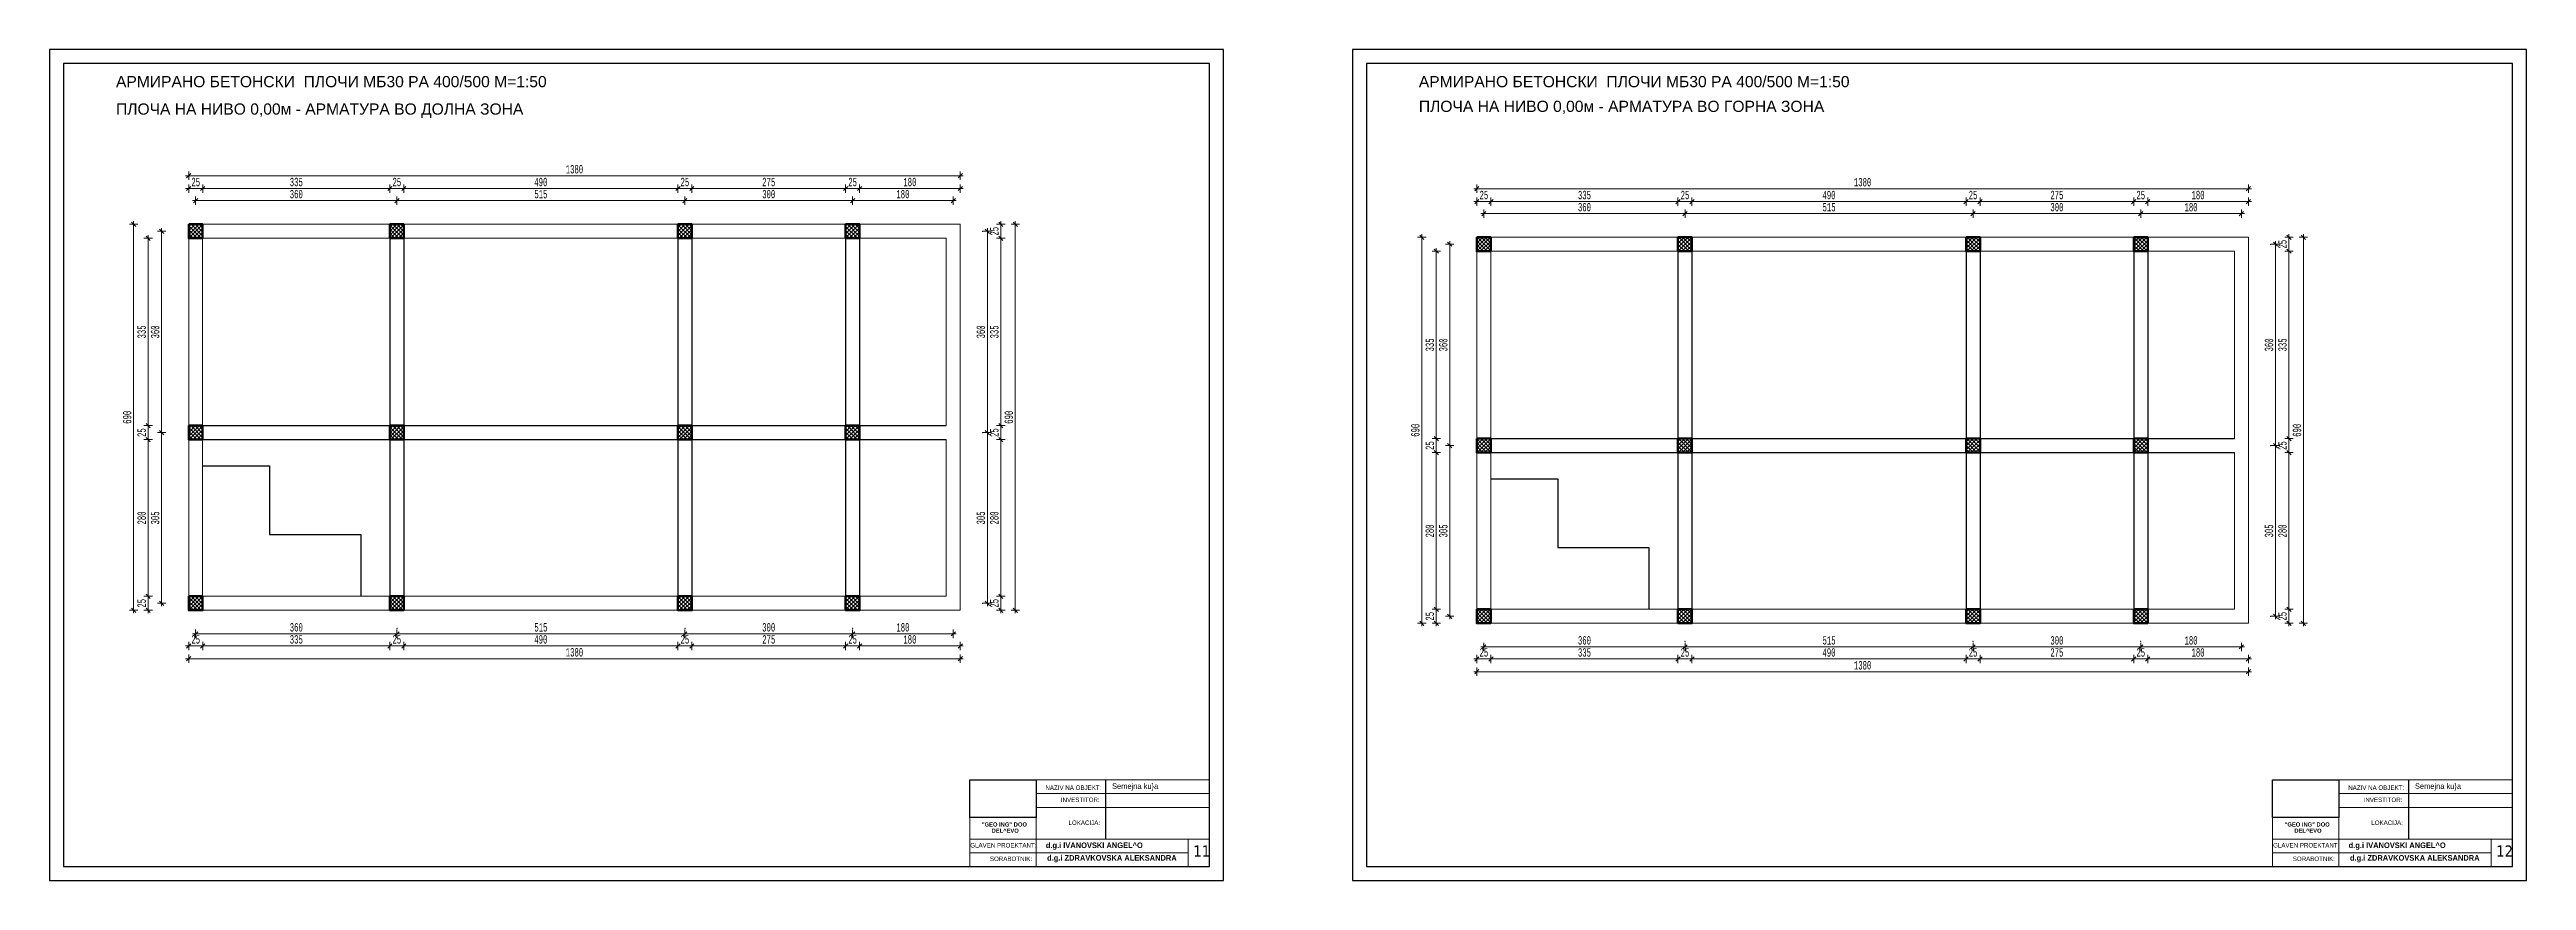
# Model space of a CAD drawing. Header units: inches. Extents: x -11900 to 13037, y 1089 to 2583.
# Drawn here: x -300 to 4130, y 1089 to 2574 of the extents above; entities that cross this region are included whole.
import ezdxf

# ---------------------------------------------------------------- set-up
doc = ezdxf.new("R2010")
doc.units = ezdxf.units.IN
doc.header["$MEASUREMENT"] = 0
doc.linetypes.add('- Двойно прекъснати линии', pattern=[1093.611073, 529.166651, -211.666656, 141.111112, -211.666656])
for name, color, linetype in [('1 _ Плочи - Основни.Structural - Bearing', 7, 'Continuous'), ('6 _ - Конструктивни оси.Dimensioning', 7, 'Continuous'), ('PECAT', 7, 'Continuous'), ('Structural - Bearing', 7, 'Continuous'), ('text', 1, 'Continuous')]:
    doc.layers.add(name, color=color, linetype=linetype)
doc.layers.add('KOTI', color=150, linetype='Continuous', lineweight=9)
doc.layers.add('Pecat_Pen_No__1', color=7, linetype='Continuous', lineweight=13)
doc.layers.add('New_Structural - Bearing_Pen_No__8', color=7, linetype='Continuous', lineweight=35, true_color=0xa80f02)
doc.styles.add('GENERATED_STYLE_5', font='arialbd.ttf')
doc.styles.add('koti', font='monotxt.shx', dxfattribs={"width": 0.6, "height": 15})
doc.styles.add('MAKTIMS', font='', dxfattribs={"height": 20})
doc.styles.get("Standard").update_dxf_attribs({"font": 'arial.ttf'})
doc.styles.get('MAKTIMS').set_extended_font_data('MAC C Times')
doc.dimstyles.new('100', dxfattribs={"dimtxt": 15, "dimasz": 0.1, "dimexe": 0.18, "dimexo": 0.0625, "dimgap": 4, "dimtad": 1, "dimdec": 0, "dimzin": 12, "dimdsep": 46, "dimtxsty": 'koti', "dimblk": 'A$C321216CB', "dimcen": 0.09, "dimse1": 1, "dimse2": 1, "dimclrd": 256, "dimclrt": 256, "dimadec": 3, "dimazin": 0, "dimtfac": 1, "dimtdec": 0, "dimtix": 1, "dimtmove": 2, "dimatfit": 3, "dimldrblk": 'A$C321216CB', "dimfxl": 0.18, "dimtolj": 1, "dimtzin": 0, "dimlwd": -1, "dimarcsym": 0})
picture_1 = doc.add_image_def('image1.jpg', size_in_pixel=(1216, 687))

msp = doc.modelspace()

# ---------------------------------------------------------------- texts
at = {"layer": 'PECAT', "ltscale": 0.1, "char_height": 20, "width": 45.6, "attachment_point": 1}
for s, insert in [('{\\fTahoma|b0|i0|c0|p34;\\C0;11}', (1745.8, 1151.4)), ('{\\fTahoma|b0|i0|c0|p34;\\C0;12}', (4076, 1151.4))]:
    msp.add_mtext(s, dxfattribs=dict(at, insert=insert))
at = {"layer": 'Pecat_Pen_No__1', "linetype": 'Continuous', "style": 'GENERATED_STYLE_5'}
for s, insert, char_height, attachment_point in [('{\\fMAC C Swiss|b0|i0|c0|p34;NAZIV NA OBJEKT:}', (1531.2, 1258.7), 8, 2), ('{\\fMAC C Swiss|b0|i0|c0|p34;Semejna ku\\}a}', (1600.4, 1262.4), 10, 1), ('{\\fMAC C Swiss|b0|i0|c0|p34;NAZIV NA OBJEKT:}', (3861.4, 1258.7), 8, 2), ('{\\fMAC C Swiss|b0|i0|c0|p34;Semejna ku\\}a}', (3930.7, 1262.4), 10, 1), ('{\\fMAC C Swiss|b0|i0|c0|p34;LOKACIJA:}', (1550.7, 1196), 8, 2), ('{\\fMAC C Swiss|b0|i0|c0|p34;LOKACIJA:}', (3880.9, 1196), 8, 2)]:
    msp.add_mtext(s, dxfattribs=dict(at, insert=insert, char_height=char_height, attachment_point=attachment_point))
for s, insert, char_height, width, attachment_point in [('{\\fMAC C Swiss|b0|i0|c0|p34;INVESTITOR:}', (1543.5, 1237), 8, 94.063, 2), ('{\\fMAC C Swiss|b0|i0|c0|p34;INVESTITOR:}', (3873.7, 1237), 8, 94.063, 2), ('{\\fMAC C Swiss|b0|i0|c0|p34;GLAVEN PROEKTANT:}', (1346.7, 1155.7), 8, 224.137, 1), ('{\\fMAC C Swiss|b1|i0|c0|p34;d.g.i IVANOVSKI ANGEL^ O }', (1481.9, 1156.7), 10, 328.61, 1), ('{\\fMAC C Swiss|b0|i0|c0|p34;GLAVEN PROEKTANT:}', (3677, 1155.7), 8, 224.137, 1), ('{\\fMAC C Swiss|b1|i0|c0|p34;d.g.i IVANOVSKI ANGEL^ O }', (3812.2, 1156.7), 10, 328.61, 1), ('{\\fMAC C Swiss|b0|i0|c0|p34;SORABOTNIK:}', (1381.9, 1131.5), 8, 224.137, 1), ('\\pi-30,l40,t40;{\\fMAC C Swiss|b1|i0|c0|p34;d.g.i ZDRAVKOVSKA ALEKSANDRA   }', (1474.2, 1134.1), 10, 328.61, 1), ('{\\fMAC C Swiss|b0|i0|c0|p34;SORABOTNIK:}', (3712.2, 1131.5), 8, 224.137, 1), ('\\pi-30,l40,t40;{\\fMAC C Swiss|b1|i0|c0|p34;d.g.i ZDRAVKOVSKA ALEKSANDRA   }', (3804.5, 1134.1), 10, 328.61, 1)]:
    msp.add_mtext(s, dxfattribs=dict(at, insert=insert, char_height=char_height, width=width, attachment_point=attachment_point))
at = {"layer": 'Pecat_Pen_No__1', "linetype": 'Continuous', "char_height": 7.5, "attachment_point": 5, "line_spacing_factor": 0.887159, "style": 'GENERATED_STYLE_5'}
for insert in [(1407.8, 1183.3), (3738, 1183.3)]:
    msp.add_mtext('\\A1;{\\fMAC C Swiss|b1|i0|c0|p34;"GEO ING" DOO\\P DEL^ EVO}', dxfattribs=dict(at, insert=insert))
at = {"layer": 'text', "char_height": 20, "width": 972.704, "attachment_point": 1, "style": 'MAKTIMS'}
for s, insert in [('\\A1;{\\fArial|b0|i0|c204|p34;АРМИРАНО БЕТОНСКИ  ПЛОЧИ МБ30 РА 400/500 \\fArial|b0|i0|c0|p34;M=1:50}', (-181.2, 2526.6)), ('\\A1;{\\fArial|b0|i0|c204|p34;АРМИРАНО БЕТОНСКИ  ПЛОЧИ МБ30 РА 400/500 \\fArial|b0|i0|c0|p34;M=1:50}', (2149.1, 2526.6)), ('\\A1;{\\fArial|b0|i0|c204|p34;ПЛОЧА НА НИВО 0,00м - АРМАТУРА ВО ГОРНА ЗОНА}', (2149.1, 2482.4)), ('\\A1;{\\fArial|b0|i0|c204|p34;ПЛОЧА НА НИВО 0,00м - АРМАТУРА ВО ДОЛНА ЗОНА}', (-181.2, 2477.6))]:
    msp.add_mtext(s, dxfattribs=dict(at, insert=insert))

# ---------------------------------------------------------------- blocks, each defined once
blk = doc.blocks.new('A$C321216CB')
for p, q in [((-54, 0), (54, 0)), ((-38, -38), (38, 38)), ((0, -75), (0, 75))]:
    blk.add_line(p, q)
blk = doc.blocks.new('*D245')
at = {"layer": 'Defpoints', "color": 0, "transparency": 16777216}
for p in [(-123.7, 2249.2), (-123.7, 1889.2), (-99.6, 1889.2)]:
    blk.add_point(p, dxfattribs=at)
at = {"layer": 'KOTI', "transparency": 16777216}
blk.add_line((-99.6, 2249.1), (-99.6, 1889.3), dxfattribs=at)
at = {"layer": 'KOTI', "transparency": 16777216, "xscale": 0.1, "yscale": 0.1, "zscale": 0.1}
for p, rotation in [((-99.6, 2249.2), 90), ((-99.6, 1889.2), 270)]:
    blk.add_blockref('A$C321216CB', p, dxfattribs=dict(at, rotation=rotation))
at = {"layer": 'KOTI', "transparency": 16777216, "insert": (-111.1, 2069.2), "char_height": 15, "attachment_point": 5, "rotation": 90, "style": 'koti'}
blk.add_mtext('\\A1;360', dxfattribs=at)
blk = doc.blocks.new('*D246')
at = {"layer": 'Defpoints', "color": 0, "transparency": 16777216}
for p in [(-51.2, 2236.7), (-123.7, 1901.7), (-51.2, 1901.7)]:
    blk.add_point(p, dxfattribs=at)
at = {"layer": 'KOTI', "transparency": 16777216}
blk.add_line((-123.7, 2236.6), (-123.7, 1901.8), dxfattribs=at)
at = {"layer": 'KOTI', "transparency": 16777216, "xscale": 0.1, "yscale": 0.1, "zscale": 0.1}
for p, rotation in [((-123.7, 2236.7), 90), ((-123.7, 1901.7), 270)]:
    blk.add_blockref('A$C321216CB', p, dxfattribs=dict(at, rotation=rotation))
at = {"layer": 'KOTI', "transparency": 16777216, "insert": (-135.2, 2069.2), "char_height": 15, "attachment_point": 5, "rotation": 90, "style": 'koti'}
blk.add_mtext('\\A1;335', dxfattribs=at)
blk = doc.blocks.new('*D247')
at = {"layer": 'Defpoints', "color": 0, "transparency": 16777216}
for p in [(-123.7, 1876.7), (-51.2, 1901.7), (-51.2, 1876.7)]:
    blk.add_point(p, dxfattribs=at)
at = {"layer": 'KOTI', "transparency": 16777216}
blk.add_line((-123.7, 1901.6), (-123.7, 1876.8), dxfattribs=at)
at = {"layer": 'KOTI', "transparency": 16777216, "xscale": 0.1, "yscale": 0.1, "zscale": 0.1}
for p, rotation in [((-123.7, 1901.7), 90), ((-123.7, 1876.7), 270)]:
    blk.add_blockref('A$C321216CB', p, dxfattribs=dict(at, rotation=rotation))
at = {"layer": 'KOTI', "transparency": 16777216, "insert": (-135.2, 1889.2), "char_height": 15, "attachment_point": 5, "rotation": 90, "style": 'koti'}
blk.add_mtext('\\A1;25', dxfattribs=at)
blk = doc.blocks.new('*D248')
at = {"layer": 'Defpoints', "color": 0, "transparency": 16777216}
for p in [(-51.2, 1876.7), (-123.7, 1596.7), (-51.2, 1596.7)]:
    blk.add_point(p, dxfattribs=at)
at = {"layer": 'KOTI', "transparency": 16777216}
blk.add_line((-123.7, 1876.6), (-123.7, 1596.8), dxfattribs=at)
at = {"layer": 'KOTI', "transparency": 16777216, "xscale": 0.1, "yscale": 0.1, "zscale": 0.1}
for p, rotation in [((-123.7, 1876.7), 90), ((-123.7, 1596.7), 270)]:
    blk.add_blockref('A$C321216CB', p, dxfattribs=dict(at, rotation=rotation))
at = {"layer": 'KOTI', "transparency": 16777216, "insert": (-135.2, 1736.7), "char_height": 15, "attachment_point": 5, "rotation": 90, "style": 'koti'}
blk.add_mtext('\\A1;280', dxfattribs=at)
blk = doc.blocks.new('*D249')
at = {"layer": 'Defpoints', "color": 0, "transparency": 16777216}
for p in [(-51.2, 1596.7), (-123.7, 1571.7), (-51.2, 1571.7)]:
    blk.add_point(p, dxfattribs=at)
at = {"layer": 'KOTI', "transparency": 16777216}
blk.add_line((-123.7, 1596.6), (-123.7, 1571.8), dxfattribs=at)
at = {"layer": 'KOTI', "transparency": 16777216, "xscale": 0.1, "yscale": 0.1, "zscale": 0.1}
for p, rotation in [((-123.7, 1596.7), 90), ((-123.7, 1571.7), 270)]:
    blk.add_blockref('A$C321216CB', p, dxfattribs=dict(at, rotation=rotation))
at = {"layer": 'KOTI', "transparency": 16777216, "insert": (-135.2, 1584.2), "char_height": 15, "attachment_point": 5, "rotation": 90, "style": 'koti'}
blk.add_mtext('\\A1;25', dxfattribs=at)
blk = doc.blocks.new('*D250')
at = {"layer": 'Defpoints', "color": 0, "transparency": 16777216}
for p in [(-51.2, 2261.7), (-149.6, 1571.7), (-51.2, 1571.7)]:
    blk.add_point(p, dxfattribs=at)
at = {"layer": 'KOTI', "transparency": 16777216}
blk.add_line((-149.6, 2261.6), (-149.6, 1571.8), dxfattribs=at)
at = {"layer": 'KOTI', "transparency": 16777216, "xscale": 0.1, "yscale": 0.1, "zscale": 0.1}
for p, rotation in [((-149.6, 2261.7), 90), ((-149.6, 1571.7), 270)]:
    blk.add_blockref('A$C321216CB', p, dxfattribs=dict(at, rotation=rotation))
at = {"layer": 'KOTI', "transparency": 16777216, "insert": (-161.1, 1916.7), "char_height": 15, "attachment_point": 5, "rotation": 90, "style": 'koti'}
blk.add_mtext('\\A1;690', dxfattribs=at)
blk = doc.blocks.new('*D251')
at = {"layer": 'Defpoints', "color": 0, "transparency": 16777216}
for p in [(321.3, 2303.9), (-38.7, 2281.8), (321.3, 2281.8)]:
    blk.add_point(p, dxfattribs=at)
at = {"layer": 'KOTI', "transparency": 16777216}
blk.add_line((-38.6, 2303.9), (321.2, 2303.9), dxfattribs=at)
at = {"layer": 'KOTI', "transparency": 16777216, "xscale": 0.1, "yscale": 0.1, "zscale": 0.1, "rotation": 180}
blk.add_blockref('A$C321216CB', (-38.7, 2303.9), dxfattribs=at)
at = {"layer": 'KOTI', "transparency": 16777216, "xscale": 0.1, "yscale": 0.1, "zscale": 0.1}
blk.add_blockref('A$C321216CB', (321.3, 2303.9), dxfattribs=at)
at = {"layer": 'KOTI', "transparency": 16777216, "insert": (141.3, 2315.4), "char_height": 15, "attachment_point": 5, "style": 'koti'}
blk.add_mtext('\\A1;360', dxfattribs=at)
blk = doc.blocks.new('*D252')
at = {"layer": 'Defpoints', "color": 0, "transparency": 16777216}
for p in [(836.3, 2303.9), (321.3, 2281.8), (836.3, 2281.8)]:
    blk.add_point(p, dxfattribs=at)
at = {"layer": 'KOTI', "transparency": 16777216}
blk.add_line((321.4, 2303.9), (836.2, 2303.9), dxfattribs=at)
at = {"layer": 'KOTI', "transparency": 16777216, "xscale": 0.1, "yscale": 0.1, "zscale": 0.1, "rotation": 180}
blk.add_blockref('A$C321216CB', (321.3, 2303.9), dxfattribs=at)
at = {"layer": 'KOTI', "transparency": 16777216, "xscale": 0.1, "yscale": 0.1, "zscale": 0.1}
blk.add_blockref('A$C321216CB', (836.3, 2303.9), dxfattribs=at)
at = {"layer": 'KOTI', "transparency": 16777216, "insert": (578.8, 2315.4), "char_height": 15, "attachment_point": 5, "style": 'koti'}
blk.add_mtext('\\A1;515', dxfattribs=at)
blk = doc.blocks.new('*D253')
at = {"layer": 'Defpoints', "color": 0, "transparency": 16777216}
for p in [(-26, 2325.5), (-51.2, 2261.7), (-26, 2261.7)]:
    blk.add_point(p, dxfattribs=at)
at = {"layer": 'KOTI', "transparency": 16777216}
blk.add_line((-51.1, 2325.5), (-26.1, 2325.5), dxfattribs=at)
at = {"layer": 'KOTI', "transparency": 16777216, "xscale": 0.1, "yscale": 0.1, "zscale": 0.1, "rotation": 180}
blk.add_blockref('A$C321216CB', (-51.2, 2325.5), dxfattribs=at)
at = {"layer": 'KOTI', "transparency": 16777216, "xscale": 0.1, "yscale": 0.1, "zscale": 0.1}
blk.add_blockref('A$C321216CB', (-26, 2325.5), dxfattribs=at)
at = {"layer": 'KOTI', "transparency": 16777216, "insert": (-38.6, 2337), "char_height": 15, "attachment_point": 5, "style": 'koti'}
blk.add_mtext('\\A1;25', dxfattribs=at)
blk = doc.blocks.new('*D254')
at = {"layer": 'Defpoints', "color": 0, "transparency": 16777216}
for p in [(308.6, 2325.5), (-26, 2261.7), (308.6, 2261.7)]:
    blk.add_point(p, dxfattribs=at)
at = {"layer": 'KOTI', "transparency": 16777216}
blk.add_line((-25.9, 2325.5), (308.5, 2325.5), dxfattribs=at)
at = {"layer": 'KOTI', "transparency": 16777216, "xscale": 0.1, "yscale": 0.1, "zscale": 0.1, "rotation": 180}
blk.add_blockref('A$C321216CB', (-26, 2325.5), dxfattribs=at)
at = {"layer": 'KOTI', "transparency": 16777216, "xscale": 0.1, "yscale": 0.1, "zscale": 0.1}
blk.add_blockref('A$C321216CB', (308.6, 2325.5), dxfattribs=at)
at = {"layer": 'KOTI', "transparency": 16777216, "insert": (141.3, 2337), "char_height": 15, "attachment_point": 5, "style": 'koti'}
blk.add_mtext('\\A1;335', dxfattribs=at)
blk = doc.blocks.new('*D255')
at = {"layer": 'Defpoints', "color": 0, "transparency": 16777216}
for p in [(333.6, 2325.5), (308.6, 2261.7), (333.6, 2261.7)]:
    blk.add_point(p, dxfattribs=at)
at = {"layer": 'KOTI', "transparency": 16777216}
blk.add_line((308.7, 2325.5), (333.5, 2325.5), dxfattribs=at)
at = {"layer": 'KOTI', "transparency": 16777216, "xscale": 0.1, "yscale": 0.1, "zscale": 0.1, "rotation": 180}
blk.add_blockref('A$C321216CB', (308.6, 2325.5), dxfattribs=at)
at = {"layer": 'KOTI', "transparency": 16777216, "xscale": 0.1, "yscale": 0.1, "zscale": 0.1}
blk.add_blockref('A$C321216CB', (333.6, 2325.5), dxfattribs=at)
at = {"layer": 'KOTI', "transparency": 16777216, "insert": (321.1, 2337), "char_height": 15, "attachment_point": 5, "style": 'koti'}
blk.add_mtext('\\A1;25', dxfattribs=at)
blk = doc.blocks.new('*D256')
at = {"layer": 'Defpoints', "color": 0, "transparency": 16777216}
for p in [(823.8, 2325.5), (333.6, 2261.7), (823.8, 2261.7)]:
    blk.add_point(p, dxfattribs=at)
at = {"layer": 'KOTI', "transparency": 16777216}
blk.add_line((333.7, 2325.5), (823.7, 2325.5), dxfattribs=at)
at = {"layer": 'KOTI', "transparency": 16777216, "xscale": 0.1, "yscale": 0.1, "zscale": 0.1, "rotation": 180}
blk.add_blockref('A$C321216CB', (333.6, 2325.5), dxfattribs=at)
at = {"layer": 'KOTI', "transparency": 16777216, "xscale": 0.1, "yscale": 0.1, "zscale": 0.1}
blk.add_blockref('A$C321216CB', (823.8, 2325.5), dxfattribs=at)
at = {"layer": 'KOTI', "transparency": 16777216, "insert": (578.7, 2337), "char_height": 15, "attachment_point": 5, "style": 'koti'}
blk.add_mtext('\\A1;490', dxfattribs=at)
blk = doc.blocks.new('*D257')
at = {"layer": 'Defpoints', "color": 0, "transparency": 16777216}
for p in [(848.8, 2325.5), (823.8, 2261.7), (848.8, 2261.7)]:
    blk.add_point(p, dxfattribs=at)
at = {"layer": 'KOTI', "transparency": 16777216}
blk.add_line((823.9, 2325.5), (848.7, 2325.5), dxfattribs=at)
at = {"layer": 'KOTI', "transparency": 16777216, "xscale": 0.1, "yscale": 0.1, "zscale": 0.1, "rotation": 180}
blk.add_blockref('A$C321216CB', (823.8, 2325.5), dxfattribs=at)
at = {"layer": 'KOTI', "transparency": 16777216, "xscale": 0.1, "yscale": 0.1, "zscale": 0.1}
blk.add_blockref('A$C321216CB', (848.8, 2325.5), dxfattribs=at)
at = {"layer": 'KOTI', "transparency": 16777216, "insert": (836.3, 2337), "char_height": 15, "attachment_point": 5, "style": 'koti'}
blk.add_mtext('\\A1;25', dxfattribs=at)
blk = doc.blocks.new('*D258')
at = {"layer": 'Defpoints', "color": 0, "transparency": 16777216}
for p in [(1136.3, 2303.9), (836.3, 2281.8), (1136.3, 2261.7)]:
    blk.add_point(p, dxfattribs=at)
at = {"layer": 'KOTI', "transparency": 16777216}
blk.add_line((836.4, 2303.9), (1136.2, 2303.9), dxfattribs=at)
at = {"layer": 'KOTI', "transparency": 16777216, "xscale": 0.1, "yscale": 0.1, "zscale": 0.1, "rotation": 180}
blk.add_blockref('A$C321216CB', (836.3, 2303.9), dxfattribs=at)
at = {"layer": 'KOTI', "transparency": 16777216, "xscale": 0.1, "yscale": 0.1, "zscale": 0.1}
blk.add_blockref('A$C321216CB', (1136.3, 2303.9), dxfattribs=at)
at = {"layer": 'KOTI', "transparency": 16777216, "insert": (986.3, 2315.4), "char_height": 15, "attachment_point": 5, "style": 'koti'}
blk.add_mtext('\\A1;300', dxfattribs=at)
blk = doc.blocks.new('*D259')
at = {"layer": 'Defpoints', "color": 0, "transparency": 16777216}
for p in [(1123.8, 2325.5), (848.8, 2261.7), (1123.8, 2261.7)]:
    blk.add_point(p, dxfattribs=at)
at = {"layer": 'KOTI', "transparency": 16777216}
blk.add_line((848.9, 2325.5), (1123.7, 2325.5), dxfattribs=at)
at = {"layer": 'KOTI', "transparency": 16777216, "xscale": 0.1, "yscale": 0.1, "zscale": 0.1, "rotation": 180}
blk.add_blockref('A$C321216CB', (848.8, 2325.5), dxfattribs=at)
at = {"layer": 'KOTI', "transparency": 16777216, "xscale": 0.1, "yscale": 0.1, "zscale": 0.1}
blk.add_blockref('A$C321216CB', (1123.8, 2325.5), dxfattribs=at)
at = {"layer": 'KOTI', "transparency": 16777216, "insert": (986.3, 2337), "char_height": 15, "attachment_point": 5, "style": 'koti'}
blk.add_mtext('\\A1;275', dxfattribs=at)
blk = doc.blocks.new('*D260')
at = {"layer": 'Defpoints', "color": 0, "transparency": 16777216}
for p in [(1148.8, 2325.5), (1123.8, 2261.7), (1148.8, 2261.7)]:
    blk.add_point(p, dxfattribs=at)
at = {"layer": 'KOTI', "transparency": 16777216}
blk.add_line((1123.9, 2325.5), (1148.7, 2325.5), dxfattribs=at)
at = {"layer": 'KOTI', "transparency": 16777216, "xscale": 0.1, "yscale": 0.1, "zscale": 0.1, "rotation": 180}
blk.add_blockref('A$C321216CB', (1123.8, 2325.5), dxfattribs=at)
at = {"layer": 'KOTI', "transparency": 16777216, "xscale": 0.1, "yscale": 0.1, "zscale": 0.1}
blk.add_blockref('A$C321216CB', (1148.8, 2325.5), dxfattribs=at)
at = {"layer": 'KOTI', "transparency": 16777216, "insert": (1136.3, 2337), "char_height": 15, "attachment_point": 5, "style": 'koti'}
blk.add_mtext('\\A1;25', dxfattribs=at)
blk = doc.blocks.new('*D261')
at = {"layer": 'Defpoints', "color": 0, "transparency": 16777216}
for p in [(1328.8, 2348.4), (-51.2, 2261.7), (1328.8, 2261.7)]:
    blk.add_point(p, dxfattribs=at)
at = {"layer": 'KOTI', "transparency": 16777216}
blk.add_line((-51.1, 2348.4), (1328.7, 2348.4), dxfattribs=at)
at = {"layer": 'KOTI', "transparency": 16777216, "xscale": 0.1, "yscale": 0.1, "zscale": 0.1, "rotation": 180}
blk.add_blockref('A$C321216CB', (-51.2, 2348.4), dxfattribs=at)
at = {"layer": 'KOTI', "transparency": 16777216, "xscale": 0.1, "yscale": 0.1, "zscale": 0.1}
blk.add_blockref('A$C321216CB', (1328.8, 2348.4), dxfattribs=at)
at = {"layer": 'KOTI', "transparency": 16777216, "insert": (638.8, 2359.9), "char_height": 15, "attachment_point": 5, "style": 'koti'}
blk.add_mtext('\\A1;1380', dxfattribs=at)
blk = doc.blocks.new('*D262')
at = {"layer": 'Defpoints', "color": 0, "transparency": 16777216}
for p in [(-38.7, 1551.7), (321.3, 1551.7), (321.3, 1529.6)]:
    blk.add_point(p, dxfattribs=at)
at = {"layer": 'KOTI', "transparency": 16777216}
blk.add_line((-38.6, 1529.6), (321.2, 1529.6), dxfattribs=at)
at = {"layer": 'KOTI', "transparency": 16777216, "xscale": 0.1, "yscale": 0.1, "zscale": 0.1, "rotation": 180}
blk.add_blockref('A$C321216CB', (-38.7, 1529.6), dxfattribs=at)
at = {"layer": 'KOTI', "transparency": 16777216, "xscale": 0.1, "yscale": 0.1, "zscale": 0.1}
blk.add_blockref('A$C321216CB', (321.3, 1529.6), dxfattribs=at)
at = {"layer": 'KOTI', "transparency": 16777216, "insert": (141.3, 1541.1), "char_height": 15, "attachment_point": 5, "style": 'koti'}
blk.add_mtext('\\A1;360', dxfattribs=at)
blk = doc.blocks.new('*D263')
at = {"layer": 'Defpoints', "color": 0, "transparency": 16777216}
for p in [(321.3, 1551.7), (836.3, 1551.7), (836.3, 1529.6)]:
    blk.add_point(p, dxfattribs=at)
at = {"layer": 'KOTI', "transparency": 16777216}
blk.add_line((321.4, 1529.6), (836.2, 1529.6), dxfattribs=at)
at = {"layer": 'KOTI', "transparency": 16777216, "xscale": 0.1, "yscale": 0.1, "zscale": 0.1, "rotation": 180}
blk.add_blockref('A$C321216CB', (321.3, 1529.6), dxfattribs=at)
at = {"layer": 'KOTI', "transparency": 16777216, "xscale": 0.1, "yscale": 0.1, "zscale": 0.1}
blk.add_blockref('A$C321216CB', (836.3, 1529.6), dxfattribs=at)
at = {"layer": 'KOTI', "transparency": 16777216, "insert": (578.8, 1541.1), "char_height": 15, "attachment_point": 5, "style": 'koti'}
blk.add_mtext('\\A1;515', dxfattribs=at)
blk = doc.blocks.new('*D264')
at = {"layer": 'Defpoints', "color": 0, "transparency": 16777216}
for p in [(-51.2, 1571.7), (-26, 1571.7), (-26, 1508)]:
    blk.add_point(p, dxfattribs=at)
at = {"layer": 'KOTI', "transparency": 16777216}
blk.add_line((-51.1, 1508), (-26.1, 1508), dxfattribs=at)
at = {"layer": 'KOTI', "transparency": 16777216, "xscale": 0.1, "yscale": 0.1, "zscale": 0.1, "rotation": 180}
blk.add_blockref('A$C321216CB', (-51.2, 1508), dxfattribs=at)
at = {"layer": 'KOTI', "transparency": 16777216, "xscale": 0.1, "yscale": 0.1, "zscale": 0.1}
blk.add_blockref('A$C321216CB', (-26, 1508), dxfattribs=at)
at = {"layer": 'KOTI', "transparency": 16777216, "insert": (-38.6, 1519.5), "char_height": 15, "attachment_point": 5, "style": 'koti'}
blk.add_mtext('\\A1;25', dxfattribs=at)
blk = doc.blocks.new('*D265')
at = {"layer": 'Defpoints', "color": 0, "transparency": 16777216}
for p in [(-26, 1571.7), (308.6, 1571.7), (308.6, 1508)]:
    blk.add_point(p, dxfattribs=at)
at = {"layer": 'KOTI', "transparency": 16777216}
blk.add_line((-25.9, 1508), (308.5, 1508), dxfattribs=at)
at = {"layer": 'KOTI', "transparency": 16777216, "xscale": 0.1, "yscale": 0.1, "zscale": 0.1, "rotation": 180}
blk.add_blockref('A$C321216CB', (-26, 1508), dxfattribs=at)
at = {"layer": 'KOTI', "transparency": 16777216, "xscale": 0.1, "yscale": 0.1, "zscale": 0.1}
blk.add_blockref('A$C321216CB', (308.6, 1508), dxfattribs=at)
at = {"layer": 'KOTI', "transparency": 16777216, "insert": (141.3, 1519.5), "char_height": 15, "attachment_point": 5, "style": 'koti'}
blk.add_mtext('\\A1;335', dxfattribs=at)
blk = doc.blocks.new('*D266')
at = {"layer": 'Defpoints', "color": 0, "transparency": 16777216}
for p in [(308.6, 1571.7), (333.6, 1571.7), (333.6, 1508)]:
    blk.add_point(p, dxfattribs=at)
at = {"layer": 'KOTI', "transparency": 16777216}
blk.add_line((308.7, 1508), (333.5, 1508), dxfattribs=at)
at = {"layer": 'KOTI', "transparency": 16777216, "xscale": 0.1, "yscale": 0.1, "zscale": 0.1, "rotation": 180}
blk.add_blockref('A$C321216CB', (308.6, 1508), dxfattribs=at)
at = {"layer": 'KOTI', "transparency": 16777216, "xscale": 0.1, "yscale": 0.1, "zscale": 0.1}
blk.add_blockref('A$C321216CB', (333.6, 1508), dxfattribs=at)
at = {"layer": 'KOTI', "transparency": 16777216, "insert": (321.1, 1519.5), "char_height": 15, "attachment_point": 5, "style": 'koti'}
blk.add_mtext('\\A1;25', dxfattribs=at)
blk = doc.blocks.new('*D267')
at = {"layer": 'Defpoints', "color": 0, "transparency": 16777216}
for p in [(333.6, 1571.7), (823.8, 1571.7), (823.8, 1508)]:
    blk.add_point(p, dxfattribs=at)
at = {"layer": 'KOTI', "transparency": 16777216}
blk.add_line((333.7, 1508), (823.7, 1508), dxfattribs=at)
at = {"layer": 'KOTI', "transparency": 16777216, "xscale": 0.1, "yscale": 0.1, "zscale": 0.1, "rotation": 180}
blk.add_blockref('A$C321216CB', (333.6, 1508), dxfattribs=at)
at = {"layer": 'KOTI', "transparency": 16777216, "xscale": 0.1, "yscale": 0.1, "zscale": 0.1}
blk.add_blockref('A$C321216CB', (823.8, 1508), dxfattribs=at)
at = {"layer": 'KOTI', "transparency": 16777216, "insert": (578.7, 1519.5), "char_height": 15, "attachment_point": 5, "style": 'koti'}
blk.add_mtext('\\A1;490', dxfattribs=at)
blk = doc.blocks.new('*D268')
at = {"layer": 'Defpoints', "color": 0, "transparency": 16777216}
for p in [(823.8, 1571.7), (848.8, 1571.7), (848.8, 1508)]:
    blk.add_point(p, dxfattribs=at)
at = {"layer": 'KOTI', "transparency": 16777216}
blk.add_line((823.9, 1508), (848.7, 1508), dxfattribs=at)
at = {"layer": 'KOTI', "transparency": 16777216, "xscale": 0.1, "yscale": 0.1, "zscale": 0.1, "rotation": 180}
blk.add_blockref('A$C321216CB', (823.8, 1508), dxfattribs=at)
at = {"layer": 'KOTI', "transparency": 16777216, "xscale": 0.1, "yscale": 0.1, "zscale": 0.1}
blk.add_blockref('A$C321216CB', (848.8, 1508), dxfattribs=at)
at = {"layer": 'KOTI', "transparency": 16777216, "insert": (836.3, 1519.5), "char_height": 15, "attachment_point": 5, "style": 'koti'}
blk.add_mtext('\\A1;25', dxfattribs=at)
blk = doc.blocks.new('*D269')
at = {"layer": 'Defpoints', "color": 0, "transparency": 16777216}
for p in [(836.3, 1551.7), (1136.3, 1571.7), (1136.3, 1529.6)]:
    blk.add_point(p, dxfattribs=at)
at = {"layer": 'KOTI', "transparency": 16777216}
blk.add_line((836.4, 1529.6), (1136.2, 1529.6), dxfattribs=at)
at = {"layer": 'KOTI', "transparency": 16777216, "xscale": 0.1, "yscale": 0.1, "zscale": 0.1, "rotation": 180}
blk.add_blockref('A$C321216CB', (836.3, 1529.6), dxfattribs=at)
at = {"layer": 'KOTI', "transparency": 16777216, "xscale": 0.1, "yscale": 0.1, "zscale": 0.1}
blk.add_blockref('A$C321216CB', (1136.3, 1529.6), dxfattribs=at)
at = {"layer": 'KOTI', "transparency": 16777216, "insert": (986.3, 1541.1), "char_height": 15, "attachment_point": 5, "style": 'koti'}
blk.add_mtext('\\A1;300', dxfattribs=at)
blk = doc.blocks.new('*D270')
at = {"layer": 'Defpoints', "color": 0, "transparency": 16777216}
for p in [(848.8, 1571.7), (1123.8, 1571.7), (1123.8, 1508)]:
    blk.add_point(p, dxfattribs=at)
at = {"layer": 'KOTI', "transparency": 16777216}
blk.add_line((848.9, 1508), (1123.7, 1508), dxfattribs=at)
at = {"layer": 'KOTI', "transparency": 16777216, "xscale": 0.1, "yscale": 0.1, "zscale": 0.1, "rotation": 180}
blk.add_blockref('A$C321216CB', (848.8, 1508), dxfattribs=at)
at = {"layer": 'KOTI', "transparency": 16777216, "xscale": 0.1, "yscale": 0.1, "zscale": 0.1}
blk.add_blockref('A$C321216CB', (1123.8, 1508), dxfattribs=at)
at = {"layer": 'KOTI', "transparency": 16777216, "insert": (986.3, 1519.5), "char_height": 15, "attachment_point": 5, "style": 'koti'}
blk.add_mtext('\\A1;275', dxfattribs=at)
blk = doc.blocks.new('*D271')
at = {"layer": 'Defpoints', "color": 0, "transparency": 16777216}
for p in [(1123.8, 1571.7), (1148.8, 1571.7), (1148.8, 1508)]:
    blk.add_point(p, dxfattribs=at)
at = {"layer": 'KOTI', "transparency": 16777216}
blk.add_line((1123.9, 1508), (1148.7, 1508), dxfattribs=at)
at = {"layer": 'KOTI', "transparency": 16777216, "xscale": 0.1, "yscale": 0.1, "zscale": 0.1, "rotation": 180}
blk.add_blockref('A$C321216CB', (1123.8, 1508), dxfattribs=at)
at = {"layer": 'KOTI', "transparency": 16777216, "xscale": 0.1, "yscale": 0.1, "zscale": 0.1}
blk.add_blockref('A$C321216CB', (1148.8, 1508), dxfattribs=at)
at = {"layer": 'KOTI', "transparency": 16777216, "insert": (1136.3, 1519.5), "char_height": 15, "attachment_point": 5, "style": 'koti'}
blk.add_mtext('\\A1;25', dxfattribs=at)
blk = doc.blocks.new('*D272')
at = {"layer": 'Defpoints', "color": 0, "transparency": 16777216}
for p in [(-51.2, 1571.7), (1328.8, 1571.7), (1328.8, 1485)]:
    blk.add_point(p, dxfattribs=at)
at = {"layer": 'KOTI', "transparency": 16777216}
blk.add_line((-51.1, 1485), (1328.7, 1485), dxfattribs=at)
at = {"layer": 'KOTI', "transparency": 16777216, "xscale": 0.1, "yscale": 0.1, "zscale": 0.1, "rotation": 180}
blk.add_blockref('A$C321216CB', (-51.2, 1485), dxfattribs=at)
at = {"layer": 'KOTI', "transparency": 16777216, "xscale": 0.1, "yscale": 0.1, "zscale": 0.1}
blk.add_blockref('A$C321216CB', (1328.8, 1485), dxfattribs=at)
at = {"layer": 'KOTI', "transparency": 16777216, "insert": (638.8, 1496.5), "char_height": 15, "attachment_point": 5, "style": 'koti'}
blk.add_mtext('\\A1;1380', dxfattribs=at)
blk = doc.blocks.new('*D273')
at = {"layer": 'Defpoints', "color": 0, "transparency": 16777216}
for p in [(-123.7, 1889.2), (-99.6, 1584.2), (-75.8, 1584.2)]:
    blk.add_point(p, dxfattribs=at)
at = {"layer": 'KOTI', "transparency": 16777216}
blk.add_line((-99.6, 1889.1), (-99.6, 1584.3), dxfattribs=at)
at = {"layer": 'KOTI', "transparency": 16777216, "xscale": 0.1, "yscale": 0.1, "zscale": 0.1}
for p, rotation in [((-99.6, 1889.2), 90), ((-99.6, 1584.2), 270)]:
    blk.add_blockref('A$C321216CB', p, dxfattribs=dict(at, rotation=rotation))
at = {"layer": 'KOTI', "transparency": 16777216, "insert": (-111.1, 1736.7), "char_height": 15, "attachment_point": 5, "rotation": 90, "style": 'koti'}
blk.add_mtext('\\A1;305', dxfattribs=at)
blk = doc.blocks.new('*D305')
at = {"layer": 'Defpoints', "color": 0, "transparency": 16777216}
for p in [(1328.8, 2325.5), (1148.8, 2261.7), (1328.8, 2261.7)]:
    blk.add_point(p, dxfattribs=at)
at = {"layer": 'KOTI', "transparency": 16777216}
blk.add_line((1148.9, 2325.5), (1328.7, 2325.5), dxfattribs=at)
at = {"layer": 'KOTI', "transparency": 16777216, "xscale": 0.1, "yscale": 0.1, "zscale": 0.1, "rotation": 180}
blk.add_blockref('A$C321216CB', (1148.8, 2325.5), dxfattribs=at)
at = {"layer": 'KOTI', "transparency": 16777216, "xscale": 0.1, "yscale": 0.1, "zscale": 0.1}
blk.add_blockref('A$C321216CB', (1328.8, 2325.5), dxfattribs=at)
at = {"layer": 'KOTI', "transparency": 16777216, "insert": (1238.8, 2337), "char_height": 15, "attachment_point": 5, "style": 'koti'}
blk.add_mtext('\\A1;180', dxfattribs=at)
blk = doc.blocks.new('*D306')
at = {"layer": 'Defpoints', "color": 0, "transparency": 16777216}
for p in [(1148.8, 1571.7), (1328.8, 1571.7), (1328.8, 1508)]:
    blk.add_point(p, dxfattribs=at)
at = {"layer": 'KOTI', "transparency": 16777216}
blk.add_line((1148.9, 1508), (1328.7, 1508), dxfattribs=at)
at = {"layer": 'KOTI', "transparency": 16777216, "xscale": 0.1, "yscale": 0.1, "zscale": 0.1, "rotation": 180}
blk.add_blockref('A$C321216CB', (1148.8, 1508), dxfattribs=at)
at = {"layer": 'KOTI', "transparency": 16777216, "xscale": 0.1, "yscale": 0.1, "zscale": 0.1}
blk.add_blockref('A$C321216CB', (1328.8, 1508), dxfattribs=at)
at = {"layer": 'KOTI', "transparency": 16777216, "insert": (1238.8, 1519.5), "char_height": 15, "attachment_point": 5, "style": 'koti'}
blk.add_mtext('\\A1;180', dxfattribs=at)
blk = doc.blocks.new('*D281')
at = {"layer": 'Defpoints', "color": 0, "transparency": 16777216}
for p in [(1401.4, 2249.2), (1377.3, 1889.2), (1401.4, 1889.2)]:
    blk.add_point(p, dxfattribs=at)
at = {"layer": 'KOTI', "transparency": 16777216}
blk.add_line((1377.3, 2249.1), (1377.3, 1889.3), dxfattribs=at)
at = {"layer": 'KOTI', "transparency": 16777216, "xscale": 0.1, "yscale": 0.1, "zscale": 0.1}
for p, rotation in [((1377.3, 2249.2), 90), ((1377.3, 1889.2), 270)]:
    blk.add_blockref('A$C321216CB', p, dxfattribs=dict(at, rotation=rotation))
at = {"layer": 'KOTI', "transparency": 16777216, "insert": (1365.8, 2069.2), "char_height": 15, "attachment_point": 5, "rotation": 90, "style": 'koti'}
blk.add_mtext('\\A1;360', dxfattribs=at)
blk = doc.blocks.new('*D282')
at = {"layer": 'Defpoints', "color": 0, "transparency": 16777216}
for p in [(1328.8, 2236.7), (1328.8, 1901.7), (1401.4, 1901.7)]:
    blk.add_point(p, dxfattribs=at)
at = {"layer": 'KOTI', "transparency": 16777216}
blk.add_line((1401.4, 2236.6), (1401.4, 1901.8), dxfattribs=at)
at = {"layer": 'KOTI', "transparency": 16777216, "xscale": 0.1, "yscale": 0.1, "zscale": 0.1}
for p, rotation in [((1401.4, 2236.7), 90), ((1401.4, 1901.7), 270)]:
    blk.add_blockref('A$C321216CB', p, dxfattribs=dict(at, rotation=rotation))
at = {"layer": 'KOTI', "transparency": 16777216, "insert": (1389.9, 2069.2), "char_height": 15, "attachment_point": 5, "rotation": 90, "style": 'koti'}
blk.add_mtext('\\A1;335', dxfattribs=at)
blk = doc.blocks.new('*D283')
at = {"layer": 'Defpoints', "color": 0, "transparency": 16777216}
for p in [(1328.8, 1901.7), (1328.8, 1876.7), (1401.4, 1876.7)]:
    blk.add_point(p, dxfattribs=at)
at = {"layer": 'KOTI', "transparency": 16777216}
blk.add_line((1401.4, 1901.6), (1401.4, 1876.8), dxfattribs=at)
at = {"layer": 'KOTI', "transparency": 16777216, "xscale": 0.1, "yscale": 0.1, "zscale": 0.1}
for p, rotation in [((1401.4, 1901.7), 90), ((1401.4, 1876.7), 270)]:
    blk.add_blockref('A$C321216CB', p, dxfattribs=dict(at, rotation=rotation))
at = {"layer": 'KOTI', "transparency": 16777216, "insert": (1389.9, 1889.2), "char_height": 15, "attachment_point": 5, "rotation": 90, "style": 'koti'}
blk.add_mtext('\\A1;25', dxfattribs=at)
blk = doc.blocks.new('*D284')
at = {"layer": 'Defpoints', "color": 0, "transparency": 16777216}
for p in [(1328.8, 1876.7), (1328.8, 1596.7), (1401.4, 1596.7)]:
    blk.add_point(p, dxfattribs=at)
at = {"layer": 'KOTI', "transparency": 16777216}
blk.add_line((1401.4, 1876.6), (1401.4, 1596.8), dxfattribs=at)
at = {"layer": 'KOTI', "transparency": 16777216, "xscale": 0.1, "yscale": 0.1, "zscale": 0.1}
for p, rotation in [((1401.4, 1876.7), 90), ((1401.4, 1596.7), 270)]:
    blk.add_blockref('A$C321216CB', p, dxfattribs=dict(at, rotation=rotation))
at = {"layer": 'KOTI', "transparency": 16777216, "insert": (1389.9, 1736.7), "char_height": 15, "attachment_point": 5, "rotation": 90, "style": 'koti'}
blk.add_mtext('\\A1;280', dxfattribs=at)
blk = doc.blocks.new('*D285')
at = {"layer": 'Defpoints', "color": 0, "transparency": 16777216}
for p in [(1328.8, 1596.7), (1328.8, 1571.7), (1401.4, 1571.7)]:
    blk.add_point(p, dxfattribs=at)
at = {"layer": 'KOTI', "transparency": 16777216}
blk.add_line((1401.4, 1596.6), (1401.4, 1571.8), dxfattribs=at)
at = {"layer": 'KOTI', "transparency": 16777216, "xscale": 0.1, "yscale": 0.1, "zscale": 0.1}
for p, rotation in [((1401.4, 1596.7), 90), ((1401.4, 1571.7), 270)]:
    blk.add_blockref('A$C321216CB', p, dxfattribs=dict(at, rotation=rotation))
at = {"layer": 'KOTI', "transparency": 16777216, "insert": (1389.9, 1584.2), "char_height": 15, "attachment_point": 5, "rotation": 90, "style": 'koti'}
blk.add_mtext('\\A1;25', dxfattribs=at)
blk = doc.blocks.new('*D286')
at = {"layer": 'Defpoints', "color": 0, "transparency": 16777216}
for p in [(1328.8, 2261.7), (1328.8, 1571.7), (1427.3, 1571.7)]:
    blk.add_point(p, dxfattribs=at)
at = {"layer": 'KOTI', "transparency": 16777216}
blk.add_line((1427.3, 2261.6), (1427.3, 1571.8), dxfattribs=at)
at = {"layer": 'KOTI', "transparency": 16777216, "xscale": 0.1, "yscale": 0.1, "zscale": 0.1}
for p, rotation in [((1427.3, 2261.7), 90), ((1427.3, 1571.7), 270)]:
    blk.add_blockref('A$C321216CB', p, dxfattribs=dict(at, rotation=rotation))
at = {"layer": 'KOTI', "transparency": 16777216, "insert": (1415.8, 1916.7), "char_height": 15, "attachment_point": 5, "rotation": 90, "style": 'koti'}
blk.add_mtext('\\A1;690', dxfattribs=at)
blk = doc.blocks.new('*D287')
at = {"layer": 'Defpoints', "color": 0, "transparency": 16777216}
for p in [(1401.4, 1889.2), (1353.5, 1584.2), (1377.3, 1584.2)]:
    blk.add_point(p, dxfattribs=at)
at = {"layer": 'KOTI', "transparency": 16777216}
blk.add_line((1377.3, 1889.1), (1377.3, 1584.3), dxfattribs=at)
at = {"layer": 'KOTI', "transparency": 16777216, "xscale": 0.1, "yscale": 0.1, "zscale": 0.1}
for p, rotation in [((1377.3, 1889.2), 90), ((1377.3, 1584.2), 270)]:
    blk.add_blockref('A$C321216CB', p, dxfattribs=dict(at, rotation=rotation))
at = {"layer": 'KOTI', "transparency": 16777216, "insert": (1365.8, 1736.7), "char_height": 15, "attachment_point": 5, "rotation": 90, "style": 'koti'}
blk.add_mtext('\\A1;305', dxfattribs=at)
blk = doc.blocks.new('*D307')
at = {"layer": 'Defpoints', "color": 0, "transparency": 16777216}
for p in [(1312.8, 2261.7), (1401.4, 2261.7), (1328.8, 2236.7)]:
    blk.add_point(p, dxfattribs=at)
at = {"layer": 'KOTI', "transparency": 16777216}
blk.add_line((1401.4, 2236.8), (1401.4, 2261.6), dxfattribs=at)
at = {"layer": 'KOTI', "transparency": 16777216, "xscale": 0.1, "yscale": 0.1, "zscale": 0.1}
for p, rotation in [((1401.4, 2261.7), 90), ((1401.4, 2236.7), 270)]:
    blk.add_blockref('A$C321216CB', p, dxfattribs=dict(at, rotation=rotation))
at = {"layer": 'KOTI', "transparency": 16777216, "insert": (1389.9, 2249.2), "char_height": 15, "attachment_point": 5, "rotation": 90, "style": 'koti'}
blk.add_mtext('\\A1;25', dxfattribs=at)
blk = doc.blocks.new('*D308')
at = {"layer": 'Defpoints', "color": 0, "transparency": 16777216}
for p in [(1316.3, 2303.9), (1136.3, 2261.7), (1316.3, 2281.1)]:
    blk.add_point(p, dxfattribs=at)
at = {"layer": 'KOTI', "transparency": 16777216}
blk.add_line((1136.4, 2303.9), (1316.2, 2303.9), dxfattribs=at)
at = {"layer": 'KOTI', "transparency": 16777216, "xscale": 0.1, "yscale": 0.1, "zscale": 0.1, "rotation": 180}
blk.add_blockref('A$C321216CB', (1136.3, 2303.9), dxfattribs=at)
at = {"layer": 'KOTI', "transparency": 16777216, "xscale": 0.1, "yscale": 0.1, "zscale": 0.1}
blk.add_blockref('A$C321216CB', (1316.3, 2303.9), dxfattribs=at)
at = {"layer": 'KOTI', "transparency": 16777216, "insert": (1226.3, 2315.4), "char_height": 15, "attachment_point": 5, "style": 'koti'}
blk.add_mtext('\\A1;180', dxfattribs=at)
blk = doc.blocks.new('*D309')
at = {"layer": 'Defpoints', "color": 0, "transparency": 16777216}
for p in [(1136.3, 1571.7), (1316.3, 1558.1), (1316.3, 1529.6)]:
    blk.add_point(p, dxfattribs=at)
at = {"layer": 'KOTI', "transparency": 16777216}
blk.add_line((1136.4, 1529.6), (1316.2, 1529.6), dxfattribs=at)
at = {"layer": 'KOTI', "transparency": 16777216, "xscale": 0.1, "yscale": 0.1, "zscale": 0.1, "rotation": 180}
blk.add_blockref('A$C321216CB', (1136.3, 1529.6), dxfattribs=at)
at = {"layer": 'KOTI', "transparency": 16777216, "xscale": 0.1, "yscale": 0.1, "zscale": 0.1}
blk.add_blockref('A$C321216CB', (1316.3, 1529.6), dxfattribs=at)
at = {"layer": 'KOTI', "transparency": 16777216, "insert": (1226.3, 1541.1), "char_height": 15, "attachment_point": 5, "style": 'koti'}
blk.add_mtext('\\A1;180', dxfattribs=at)
blk = doc.blocks.new('A$C64DE500B')
at = {"layer": 'Structural - Bearing', "linetype": 'Continuous', "lineweight": 13}
h = blk.add_hatch(dxfattribs=at)
h.set_pattern_fill('1_БЕТОН_СГЛОБЯЕМИ_ЕЛЕМЕН_E7', color=256, scale=0.05, style=0, pattern_type=2)
h.set_pattern_definition([(45, (-5686.0305, -103.5566), (-3.5355335, 3.5355335), []), (135, (-5686.0305, -103.5566), (3.5355335, 3.5355335), [])])
h.paths.add_polyline_path([(25, 0), (25, 25), (0, 25), (0, 0)])
at = {"layer": 'New_Structural - Bearing_Pen_No__8', "color": 14, "linetype": 'Continuous', "lineweight": 50, "true_color": 0xa80f02}
blk.add_lwpolyline([(0, 25), (25, 25), (25, 0), (0, 0), (0, 25)], dxfattribs=at)
blk = doc.blocks.new('*D377')
at = {"layer": 'Defpoints', "color": 0, "transparency": 16777216}
for p in [(2180.3, 2226), (2180.3, 1866), (2204.4, 1866)]:
    blk.add_point(p, dxfattribs=at)
at = {"layer": 'KOTI', "transparency": 16777216}
blk.add_line((2204.4, 2225.9), (2204.4, 1866.1), dxfattribs=at)
at = {"layer": 'KOTI', "transparency": 16777216, "xscale": 0.1, "yscale": 0.1, "zscale": 0.1}
for p, rotation in [((2204.4, 2226), 90), ((2204.4, 1866), 270)]:
    blk.add_blockref('A$C321216CB', p, dxfattribs=dict(at, rotation=rotation))
at = {"layer": 'KOTI', "transparency": 16777216, "insert": (2192.9, 2046), "char_height": 15, "attachment_point": 5, "rotation": 90, "style": 'koti'}
blk.add_mtext('\\A1;360', dxfattribs=at)
blk = doc.blocks.new('*D378')
at = {"layer": 'Defpoints', "color": 0, "transparency": 16777216}
for p in [(2252.8, 2213.5), (2180.3, 1878.5), (2252.8, 1878.5)]:
    blk.add_point(p, dxfattribs=at)
at = {"layer": 'KOTI', "transparency": 16777216}
blk.add_line((2180.3, 2213.4), (2180.3, 1878.6), dxfattribs=at)
at = {"layer": 'KOTI', "transparency": 16777216, "xscale": 0.1, "yscale": 0.1, "zscale": 0.1}
for p, rotation in [((2180.3, 2213.5), 90), ((2180.3, 1878.5), 270)]:
    blk.add_blockref('A$C321216CB', p, dxfattribs=dict(at, rotation=rotation))
at = {"layer": 'KOTI', "transparency": 16777216, "insert": (2168.8, 2046), "char_height": 15, "attachment_point": 5, "rotation": 90, "style": 'koti'}
blk.add_mtext('\\A1;335', dxfattribs=at)
blk = doc.blocks.new('*D379')
at = {"layer": 'Defpoints', "color": 0, "transparency": 16777216}
for p in [(2252.8, 1878.5), (2180.3, 1853.5), (2252.8, 1853.5)]:
    blk.add_point(p, dxfattribs=at)
at = {"layer": 'KOTI', "transparency": 16777216}
blk.add_line((2180.3, 1878.4), (2180.3, 1853.6), dxfattribs=at)
at = {"layer": 'KOTI', "transparency": 16777216, "xscale": 0.1, "yscale": 0.1, "zscale": 0.1}
for p, rotation in [((2180.3, 1878.5), 90), ((2180.3, 1853.5), 270)]:
    blk.add_blockref('A$C321216CB', p, dxfattribs=dict(at, rotation=rotation))
at = {"layer": 'KOTI', "transparency": 16777216, "insert": (2168.8, 1866), "char_height": 15, "attachment_point": 5, "rotation": 90, "style": 'koti'}
blk.add_mtext('\\A1;25', dxfattribs=at)
blk = doc.blocks.new('*D380')
at = {"layer": 'Defpoints', "color": 0, "transparency": 16777216}
for p in [(2252.8, 1853.5), (2180.3, 1573.5), (2252.8, 1573.5)]:
    blk.add_point(p, dxfattribs=at)
at = {"layer": 'KOTI', "transparency": 16777216}
blk.add_line((2180.3, 1853.4), (2180.3, 1573.6), dxfattribs=at)
at = {"layer": 'KOTI', "transparency": 16777216, "xscale": 0.1, "yscale": 0.1, "zscale": 0.1}
for p, rotation in [((2180.3, 1853.5), 90), ((2180.3, 1573.5), 270)]:
    blk.add_blockref('A$C321216CB', p, dxfattribs=dict(at, rotation=rotation))
at = {"layer": 'KOTI', "transparency": 16777216, "insert": (2168.8, 1713.5), "char_height": 15, "attachment_point": 5, "rotation": 90, "style": 'koti'}
blk.add_mtext('\\A1;280', dxfattribs=at)
blk = doc.blocks.new('*D381')
at = {"layer": 'Defpoints', "color": 0, "transparency": 16777216}
for p in [(2252.8, 1573.5), (2180.3, 1548.5), (2252.8, 1548.5)]:
    blk.add_point(p, dxfattribs=at)
at = {"layer": 'KOTI', "transparency": 16777216}
blk.add_line((2180.3, 1573.4), (2180.3, 1548.6), dxfattribs=at)
at = {"layer": 'KOTI', "transparency": 16777216, "xscale": 0.1, "yscale": 0.1, "zscale": 0.1}
for p, rotation in [((2180.3, 1573.5), 90), ((2180.3, 1548.5), 270)]:
    blk.add_blockref('A$C321216CB', p, dxfattribs=dict(at, rotation=rotation))
at = {"layer": 'KOTI', "transparency": 16777216, "insert": (2168.8, 1561), "char_height": 15, "attachment_point": 5, "rotation": 90, "style": 'koti'}
blk.add_mtext('\\A1;25', dxfattribs=at)
blk = doc.blocks.new('*D382')
at = {"layer": 'Defpoints', "color": 0, "transparency": 16777216}
for p in [(2252.8, 2238.5), (2154.4, 1548.5), (2252.8, 1548.5)]:
    blk.add_point(p, dxfattribs=at)
at = {"layer": 'KOTI', "transparency": 16777216}
blk.add_line((2154.4, 2238.4), (2154.4, 1548.6), dxfattribs=at)
at = {"layer": 'KOTI', "transparency": 16777216, "xscale": 0.1, "yscale": 0.1, "zscale": 0.1}
for p, rotation in [((2154.4, 2238.5), 90), ((2154.4, 1548.5), 270)]:
    blk.add_blockref('A$C321216CB', p, dxfattribs=dict(at, rotation=rotation))
at = {"layer": 'KOTI', "transparency": 16777216, "insert": (2142.9, 1893.5), "char_height": 15, "attachment_point": 5, "rotation": 90, "style": 'koti'}
blk.add_mtext('\\A1;690', dxfattribs=at)
blk = doc.blocks.new('*D383')
at = {"layer": 'Defpoints', "color": 0, "transparency": 16777216}
for p in [(2625.3, 2280.6), (2265.3, 2258.5), (2625.3, 2258.5)]:
    blk.add_point(p, dxfattribs=at)
at = {"layer": 'KOTI', "transparency": 16777216}
blk.add_line((2265.4, 2280.6), (2625.2, 2280.6), dxfattribs=at)
at = {"layer": 'KOTI', "transparency": 16777216, "xscale": 0.1, "yscale": 0.1, "zscale": 0.1, "rotation": 180}
blk.add_blockref('A$C321216CB', (2265.3, 2280.6), dxfattribs=at)
at = {"layer": 'KOTI', "transparency": 16777216, "xscale": 0.1, "yscale": 0.1, "zscale": 0.1}
blk.add_blockref('A$C321216CB', (2625.3, 2280.6), dxfattribs=at)
at = {"layer": 'KOTI', "transparency": 16777216, "insert": (2445.3, 2292.1), "char_height": 15, "attachment_point": 5, "style": 'koti'}
blk.add_mtext('\\A1;360', dxfattribs=at)
blk = doc.blocks.new('*D384')
at = {"layer": 'Defpoints', "color": 0, "transparency": 16777216}
for p in [(3140.3, 2280.6), (2625.3, 2258.5), (3140.3, 2258.5)]:
    blk.add_point(p, dxfattribs=at)
at = {"layer": 'KOTI', "transparency": 16777216}
blk.add_line((2625.4, 2280.6), (3140.2, 2280.6), dxfattribs=at)
at = {"layer": 'KOTI', "transparency": 16777216, "xscale": 0.1, "yscale": 0.1, "zscale": 0.1, "rotation": 180}
blk.add_blockref('A$C321216CB', (2625.3, 2280.6), dxfattribs=at)
at = {"layer": 'KOTI', "transparency": 16777216, "xscale": 0.1, "yscale": 0.1, "zscale": 0.1}
blk.add_blockref('A$C321216CB', (3140.3, 2280.6), dxfattribs=at)
at = {"layer": 'KOTI', "transparency": 16777216, "insert": (2882.8, 2292.1), "char_height": 15, "attachment_point": 5, "style": 'koti'}
blk.add_mtext('\\A1;515', dxfattribs=at)
blk = doc.blocks.new('*D385')
at = {"layer": 'Defpoints', "color": 0, "transparency": 16777216}
for p in [(2278, 2302.2), (2252.8, 2238.5), (2278, 2238.5)]:
    blk.add_point(p, dxfattribs=at)
at = {"layer": 'KOTI', "transparency": 16777216}
blk.add_line((2252.9, 2302.2), (2277.9, 2302.2), dxfattribs=at)
at = {"layer": 'KOTI', "transparency": 16777216, "xscale": 0.1, "yscale": 0.1, "zscale": 0.1, "rotation": 180}
blk.add_blockref('A$C321216CB', (2252.8, 2302.2), dxfattribs=at)
at = {"layer": 'KOTI', "transparency": 16777216, "xscale": 0.1, "yscale": 0.1, "zscale": 0.1}
blk.add_blockref('A$C321216CB', (2278, 2302.2), dxfattribs=at)
at = {"layer": 'KOTI', "transparency": 16777216, "insert": (2265.4, 2313.7), "char_height": 15, "attachment_point": 5, "style": 'koti'}
blk.add_mtext('\\A1;25', dxfattribs=at)
blk = doc.blocks.new('*D386')
at = {"layer": 'Defpoints', "color": 0, "transparency": 16777216}
for p in [(2612.6, 2302.2), (2278, 2238.5), (2612.6, 2238.5)]:
    blk.add_point(p, dxfattribs=at)
at = {"layer": 'KOTI', "transparency": 16777216}
blk.add_line((2278.1, 2302.2), (2612.5, 2302.2), dxfattribs=at)
at = {"layer": 'KOTI', "transparency": 16777216, "xscale": 0.1, "yscale": 0.1, "zscale": 0.1, "rotation": 180}
blk.add_blockref('A$C321216CB', (2278, 2302.2), dxfattribs=at)
at = {"layer": 'KOTI', "transparency": 16777216, "xscale": 0.1, "yscale": 0.1, "zscale": 0.1}
blk.add_blockref('A$C321216CB', (2612.6, 2302.2), dxfattribs=at)
at = {"layer": 'KOTI', "transparency": 16777216, "insert": (2445.3, 2313.7), "char_height": 15, "attachment_point": 5, "style": 'koti'}
blk.add_mtext('\\A1;335', dxfattribs=at)
blk = doc.blocks.new('*D387')
at = {"layer": 'Defpoints', "color": 0, "transparency": 16777216}
for p in [(2637.6, 2302.2), (2612.6, 2238.5), (2637.6, 2238.5)]:
    blk.add_point(p, dxfattribs=at)
at = {"layer": 'KOTI', "transparency": 16777216}
blk.add_line((2612.7, 2302.2), (2637.5, 2302.2), dxfattribs=at)
at = {"layer": 'KOTI', "transparency": 16777216, "xscale": 0.1, "yscale": 0.1, "zscale": 0.1, "rotation": 180}
blk.add_blockref('A$C321216CB', (2612.6, 2302.2), dxfattribs=at)
at = {"layer": 'KOTI', "transparency": 16777216, "xscale": 0.1, "yscale": 0.1, "zscale": 0.1}
blk.add_blockref('A$C321216CB', (2637.6, 2302.2), dxfattribs=at)
at = {"layer": 'KOTI', "transparency": 16777216, "insert": (2625.1, 2313.7), "char_height": 15, "attachment_point": 5, "style": 'koti'}
blk.add_mtext('\\A1;25', dxfattribs=at)
blk = doc.blocks.new('*D388')
at = {"layer": 'Defpoints', "color": 0, "transparency": 16777216}
for p in [(3127.8, 2302.2), (2637.6, 2238.5), (3127.8, 2238.5)]:
    blk.add_point(p, dxfattribs=at)
at = {"layer": 'KOTI', "transparency": 16777216}
blk.add_line((2637.7, 2302.2), (3127.7, 2302.2), dxfattribs=at)
at = {"layer": 'KOTI', "transparency": 16777216, "xscale": 0.1, "yscale": 0.1, "zscale": 0.1, "rotation": 180}
blk.add_blockref('A$C321216CB', (2637.6, 2302.2), dxfattribs=at)
at = {"layer": 'KOTI', "transparency": 16777216, "xscale": 0.1, "yscale": 0.1, "zscale": 0.1}
blk.add_blockref('A$C321216CB', (3127.8, 2302.2), dxfattribs=at)
at = {"layer": 'KOTI', "transparency": 16777216, "insert": (2882.7, 2313.7), "char_height": 15, "attachment_point": 5, "style": 'koti'}
blk.add_mtext('\\A1;490', dxfattribs=at)
blk = doc.blocks.new('*D389')
at = {"layer": 'Defpoints', "color": 0, "transparency": 16777216}
for p in [(3152.8, 2302.2), (3127.8, 2238.5), (3152.8, 2238.5)]:
    blk.add_point(p, dxfattribs=at)
at = {"layer": 'KOTI', "transparency": 16777216}
blk.add_line((3127.9, 2302.2), (3152.7, 2302.2), dxfattribs=at)
at = {"layer": 'KOTI', "transparency": 16777216, "xscale": 0.1, "yscale": 0.1, "zscale": 0.1, "rotation": 180}
blk.add_blockref('A$C321216CB', (3127.8, 2302.2), dxfattribs=at)
at = {"layer": 'KOTI', "transparency": 16777216, "xscale": 0.1, "yscale": 0.1, "zscale": 0.1}
blk.add_blockref('A$C321216CB', (3152.8, 2302.2), dxfattribs=at)
at = {"layer": 'KOTI', "transparency": 16777216, "insert": (3140.3, 2313.7), "char_height": 15, "attachment_point": 5, "style": 'koti'}
blk.add_mtext('\\A1;25', dxfattribs=at)
blk = doc.blocks.new('*D390')
at = {"layer": 'Defpoints', "color": 0, "transparency": 16777216}
for p in [(3440.3, 2280.6), (3140.3, 2258.5), (3440.3, 2238.5)]:
    blk.add_point(p, dxfattribs=at)
at = {"layer": 'KOTI', "transparency": 16777216}
blk.add_line((3140.4, 2280.6), (3440.2, 2280.6), dxfattribs=at)
at = {"layer": 'KOTI', "transparency": 16777216, "xscale": 0.1, "yscale": 0.1, "zscale": 0.1, "rotation": 180}
blk.add_blockref('A$C321216CB', (3140.3, 2280.6), dxfattribs=at)
at = {"layer": 'KOTI', "transparency": 16777216, "xscale": 0.1, "yscale": 0.1, "zscale": 0.1}
blk.add_blockref('A$C321216CB', (3440.3, 2280.6), dxfattribs=at)
at = {"layer": 'KOTI', "transparency": 16777216, "insert": (3290.3, 2292.1), "char_height": 15, "attachment_point": 5, "style": 'koti'}
blk.add_mtext('\\A1;300', dxfattribs=at)
blk = doc.blocks.new('*D391')
at = {"layer": 'Defpoints', "color": 0, "transparency": 16777216}
for p in [(3427.8, 2302.2), (3152.8, 2238.5), (3427.8, 2238.5)]:
    blk.add_point(p, dxfattribs=at)
at = {"layer": 'KOTI', "transparency": 16777216}
blk.add_line((3152.9, 2302.2), (3427.7, 2302.2), dxfattribs=at)
at = {"layer": 'KOTI', "transparency": 16777216, "xscale": 0.1, "yscale": 0.1, "zscale": 0.1, "rotation": 180}
blk.add_blockref('A$C321216CB', (3152.8, 2302.2), dxfattribs=at)
at = {"layer": 'KOTI', "transparency": 16777216, "xscale": 0.1, "yscale": 0.1, "zscale": 0.1}
blk.add_blockref('A$C321216CB', (3427.8, 2302.2), dxfattribs=at)
at = {"layer": 'KOTI', "transparency": 16777216, "insert": (3290.3, 2313.7), "char_height": 15, "attachment_point": 5, "style": 'koti'}
blk.add_mtext('\\A1;275', dxfattribs=at)
blk = doc.blocks.new('*D392')
at = {"layer": 'Defpoints', "color": 0, "transparency": 16777216}
for p in [(3452.8, 2302.2), (3427.8, 2238.5), (3452.8, 2238.5)]:
    blk.add_point(p, dxfattribs=at)
at = {"layer": 'KOTI', "transparency": 16777216}
blk.add_line((3427.9, 2302.2), (3452.7, 2302.2), dxfattribs=at)
at = {"layer": 'KOTI', "transparency": 16777216, "xscale": 0.1, "yscale": 0.1, "zscale": 0.1, "rotation": 180}
blk.add_blockref('A$C321216CB', (3427.8, 2302.2), dxfattribs=at)
at = {"layer": 'KOTI', "transparency": 16777216, "xscale": 0.1, "yscale": 0.1, "zscale": 0.1}
blk.add_blockref('A$C321216CB', (3452.8, 2302.2), dxfattribs=at)
at = {"layer": 'KOTI', "transparency": 16777216, "insert": (3440.3, 2313.7), "char_height": 15, "attachment_point": 5, "style": 'koti'}
blk.add_mtext('\\A1;25', dxfattribs=at)
blk = doc.blocks.new('*D393')
at = {"layer": 'Defpoints', "color": 0, "transparency": 16777216}
for p in [(3632.8, 2325.2), (2252.8, 2238.5), (3632.8, 2238.5)]:
    blk.add_point(p, dxfattribs=at)
at = {"layer": 'KOTI', "transparency": 16777216}
blk.add_line((2252.9, 2325.2), (3632.7, 2325.2), dxfattribs=at)
at = {"layer": 'KOTI', "transparency": 16777216, "xscale": 0.1, "yscale": 0.1, "zscale": 0.1, "rotation": 180}
blk.add_blockref('A$C321216CB', (2252.8, 2325.2), dxfattribs=at)
at = {"layer": 'KOTI', "transparency": 16777216, "xscale": 0.1, "yscale": 0.1, "zscale": 0.1}
blk.add_blockref('A$C321216CB', (3632.8, 2325.2), dxfattribs=at)
at = {"layer": 'KOTI', "transparency": 16777216, "insert": (2942.8, 2336.7), "char_height": 15, "attachment_point": 5, "style": 'koti'}
blk.add_mtext('\\A1;1380', dxfattribs=at)
blk = doc.blocks.new('*D394')
at = {"layer": 'Defpoints', "color": 0, "transparency": 16777216}
for p in [(2265.3, 1528.4), (2625.3, 1528.4), (2625.3, 1506.3)]:
    blk.add_point(p, dxfattribs=at)
at = {"layer": 'KOTI', "transparency": 16777216}
blk.add_line((2265.4, 1506.3), (2625.2, 1506.3), dxfattribs=at)
at = {"layer": 'KOTI', "transparency": 16777216, "xscale": 0.1, "yscale": 0.1, "zscale": 0.1, "rotation": 180}
blk.add_blockref('A$C321216CB', (2265.3, 1506.3), dxfattribs=at)
at = {"layer": 'KOTI', "transparency": 16777216, "xscale": 0.1, "yscale": 0.1, "zscale": 0.1}
blk.add_blockref('A$C321216CB', (2625.3, 1506.3), dxfattribs=at)
at = {"layer": 'KOTI', "transparency": 16777216, "insert": (2445.3, 1517.8), "char_height": 15, "attachment_point": 5, "style": 'koti'}
blk.add_mtext('\\A1;360', dxfattribs=at)
blk = doc.blocks.new('*D395')
at = {"layer": 'Defpoints', "color": 0, "transparency": 16777216}
for p in [(2625.3, 1528.4), (3140.3, 1528.4), (3140.3, 1506.3)]:
    blk.add_point(p, dxfattribs=at)
at = {"layer": 'KOTI', "transparency": 16777216}
blk.add_line((2625.4, 1506.3), (3140.2, 1506.3), dxfattribs=at)
at = {"layer": 'KOTI', "transparency": 16777216, "xscale": 0.1, "yscale": 0.1, "zscale": 0.1, "rotation": 180}
blk.add_blockref('A$C321216CB', (2625.3, 1506.3), dxfattribs=at)
at = {"layer": 'KOTI', "transparency": 16777216, "xscale": 0.1, "yscale": 0.1, "zscale": 0.1}
blk.add_blockref('A$C321216CB', (3140.3, 1506.3), dxfattribs=at)
at = {"layer": 'KOTI', "transparency": 16777216, "insert": (2882.8, 1517.8), "char_height": 15, "attachment_point": 5, "style": 'koti'}
blk.add_mtext('\\A1;515', dxfattribs=at)
blk = doc.blocks.new('*D396')
at = {"layer": 'Defpoints', "color": 0, "transparency": 16777216}
for p in [(2252.8, 1548.5), (2278, 1548.5), (2278, 1484.7)]:
    blk.add_point(p, dxfattribs=at)
at = {"layer": 'KOTI', "transparency": 16777216}
blk.add_line((2252.9, 1484.7), (2277.9, 1484.7), dxfattribs=at)
at = {"layer": 'KOTI', "transparency": 16777216, "xscale": 0.1, "yscale": 0.1, "zscale": 0.1, "rotation": 180}
blk.add_blockref('A$C321216CB', (2252.8, 1484.7), dxfattribs=at)
at = {"layer": 'KOTI', "transparency": 16777216, "xscale": 0.1, "yscale": 0.1, "zscale": 0.1}
blk.add_blockref('A$C321216CB', (2278, 1484.7), dxfattribs=at)
at = {"layer": 'KOTI', "transparency": 16777216, "insert": (2265.4, 1496.2), "char_height": 15, "attachment_point": 5, "style": 'koti'}
blk.add_mtext('\\A1;25', dxfattribs=at)
blk = doc.blocks.new('*D397')
at = {"layer": 'Defpoints', "color": 0, "transparency": 16777216}
for p in [(2278, 1548.5), (2612.6, 1548.5), (2612.6, 1484.7)]:
    blk.add_point(p, dxfattribs=at)
at = {"layer": 'KOTI', "transparency": 16777216}
blk.add_line((2278.1, 1484.7), (2612.5, 1484.7), dxfattribs=at)
at = {"layer": 'KOTI', "transparency": 16777216, "xscale": 0.1, "yscale": 0.1, "zscale": 0.1, "rotation": 180}
blk.add_blockref('A$C321216CB', (2278, 1484.7), dxfattribs=at)
at = {"layer": 'KOTI', "transparency": 16777216, "xscale": 0.1, "yscale": 0.1, "zscale": 0.1}
blk.add_blockref('A$C321216CB', (2612.6, 1484.7), dxfattribs=at)
at = {"layer": 'KOTI', "transparency": 16777216, "insert": (2445.3, 1496.2), "char_height": 15, "attachment_point": 5, "style": 'koti'}
blk.add_mtext('\\A1;335', dxfattribs=at)
blk = doc.blocks.new('*D398')
at = {"layer": 'Defpoints', "color": 0, "transparency": 16777216}
for p in [(2612.6, 1548.5), (2637.6, 1548.5), (2637.6, 1484.7)]:
    blk.add_point(p, dxfattribs=at)
at = {"layer": 'KOTI', "transparency": 16777216}
blk.add_line((2612.7, 1484.7), (2637.5, 1484.7), dxfattribs=at)
at = {"layer": 'KOTI', "transparency": 16777216, "xscale": 0.1, "yscale": 0.1, "zscale": 0.1, "rotation": 180}
blk.add_blockref('A$C321216CB', (2612.6, 1484.7), dxfattribs=at)
at = {"layer": 'KOTI', "transparency": 16777216, "xscale": 0.1, "yscale": 0.1, "zscale": 0.1}
blk.add_blockref('A$C321216CB', (2637.6, 1484.7), dxfattribs=at)
at = {"layer": 'KOTI', "transparency": 16777216, "insert": (2625.1, 1496.2), "char_height": 15, "attachment_point": 5, "style": 'koti'}
blk.add_mtext('\\A1;25', dxfattribs=at)
blk = doc.blocks.new('*D399')
at = {"layer": 'Defpoints', "color": 0, "transparency": 16777216}
for p in [(2637.6, 1548.5), (3127.8, 1548.5), (3127.8, 1484.7)]:
    blk.add_point(p, dxfattribs=at)
at = {"layer": 'KOTI', "transparency": 16777216}
blk.add_line((2637.7, 1484.7), (3127.7, 1484.7), dxfattribs=at)
at = {"layer": 'KOTI', "transparency": 16777216, "xscale": 0.1, "yscale": 0.1, "zscale": 0.1, "rotation": 180}
blk.add_blockref('A$C321216CB', (2637.6, 1484.7), dxfattribs=at)
at = {"layer": 'KOTI', "transparency": 16777216, "xscale": 0.1, "yscale": 0.1, "zscale": 0.1}
blk.add_blockref('A$C321216CB', (3127.8, 1484.7), dxfattribs=at)
at = {"layer": 'KOTI', "transparency": 16777216, "insert": (2882.7, 1496.2), "char_height": 15, "attachment_point": 5, "style": 'koti'}
blk.add_mtext('\\A1;490', dxfattribs=at)
blk = doc.blocks.new('*D400')
at = {"layer": 'Defpoints', "color": 0, "transparency": 16777216}
for p in [(3127.8, 1548.5), (3152.8, 1548.5), (3152.8, 1484.7)]:
    blk.add_point(p, dxfattribs=at)
at = {"layer": 'KOTI', "transparency": 16777216}
blk.add_line((3127.9, 1484.7), (3152.7, 1484.7), dxfattribs=at)
at = {"layer": 'KOTI', "transparency": 16777216, "xscale": 0.1, "yscale": 0.1, "zscale": 0.1, "rotation": 180}
blk.add_blockref('A$C321216CB', (3127.8, 1484.7), dxfattribs=at)
at = {"layer": 'KOTI', "transparency": 16777216, "xscale": 0.1, "yscale": 0.1, "zscale": 0.1}
blk.add_blockref('A$C321216CB', (3152.8, 1484.7), dxfattribs=at)
at = {"layer": 'KOTI', "transparency": 16777216, "insert": (3140.3, 1496.2), "char_height": 15, "attachment_point": 5, "style": 'koti'}
blk.add_mtext('\\A1;25', dxfattribs=at)
blk = doc.blocks.new('*D401')
at = {"layer": 'Defpoints', "color": 0, "transparency": 16777216}
for p in [(3140.3, 1528.4), (3440.3, 1548.5), (3440.3, 1506.3)]:
    blk.add_point(p, dxfattribs=at)
at = {"layer": 'KOTI', "transparency": 16777216}
blk.add_line((3140.4, 1506.3), (3440.2, 1506.3), dxfattribs=at)
at = {"layer": 'KOTI', "transparency": 16777216, "xscale": 0.1, "yscale": 0.1, "zscale": 0.1, "rotation": 180}
blk.add_blockref('A$C321216CB', (3140.3, 1506.3), dxfattribs=at)
at = {"layer": 'KOTI', "transparency": 16777216, "xscale": 0.1, "yscale": 0.1, "zscale": 0.1}
blk.add_blockref('A$C321216CB', (3440.3, 1506.3), dxfattribs=at)
at = {"layer": 'KOTI', "transparency": 16777216, "insert": (3290.3, 1517.8), "char_height": 15, "attachment_point": 5, "style": 'koti'}
blk.add_mtext('\\A1;300', dxfattribs=at)
blk = doc.blocks.new('*D402')
at = {"layer": 'Defpoints', "color": 0, "transparency": 16777216}
for p in [(3152.8, 1548.5), (3427.8, 1548.5), (3427.8, 1484.7)]:
    blk.add_point(p, dxfattribs=at)
at = {"layer": 'KOTI', "transparency": 16777216}
blk.add_line((3152.9, 1484.7), (3427.7, 1484.7), dxfattribs=at)
at = {"layer": 'KOTI', "transparency": 16777216, "xscale": 0.1, "yscale": 0.1, "zscale": 0.1, "rotation": 180}
blk.add_blockref('A$C321216CB', (3152.8, 1484.7), dxfattribs=at)
at = {"layer": 'KOTI', "transparency": 16777216, "xscale": 0.1, "yscale": 0.1, "zscale": 0.1}
blk.add_blockref('A$C321216CB', (3427.8, 1484.7), dxfattribs=at)
at = {"layer": 'KOTI', "transparency": 16777216, "insert": (3290.3, 1496.2), "char_height": 15, "attachment_point": 5, "style": 'koti'}
blk.add_mtext('\\A1;275', dxfattribs=at)
blk = doc.blocks.new('*D403')
at = {"layer": 'Defpoints', "color": 0, "transparency": 16777216}
for p in [(3427.8, 1548.5), (3452.8, 1548.5), (3452.8, 1484.7)]:
    blk.add_point(p, dxfattribs=at)
at = {"layer": 'KOTI', "transparency": 16777216}
blk.add_line((3427.9, 1484.7), (3452.7, 1484.7), dxfattribs=at)
at = {"layer": 'KOTI', "transparency": 16777216, "xscale": 0.1, "yscale": 0.1, "zscale": 0.1, "rotation": 180}
blk.add_blockref('A$C321216CB', (3427.8, 1484.7), dxfattribs=at)
at = {"layer": 'KOTI', "transparency": 16777216, "xscale": 0.1, "yscale": 0.1, "zscale": 0.1}
blk.add_blockref('A$C321216CB', (3452.8, 1484.7), dxfattribs=at)
at = {"layer": 'KOTI', "transparency": 16777216, "insert": (3440.3, 1496.2), "char_height": 15, "attachment_point": 5, "style": 'koti'}
blk.add_mtext('\\A1;25', dxfattribs=at)
blk = doc.blocks.new('*D404')
at = {"layer": 'Defpoints', "color": 0, "transparency": 16777216}
for p in [(2252.8, 1548.5), (3632.8, 1548.5), (3632.8, 1461.8)]:
    blk.add_point(p, dxfattribs=at)
at = {"layer": 'KOTI', "transparency": 16777216}
blk.add_line((2252.9, 1461.8), (3632.7, 1461.8), dxfattribs=at)
at = {"layer": 'KOTI', "transparency": 16777216, "xscale": 0.1, "yscale": 0.1, "zscale": 0.1, "rotation": 180}
blk.add_blockref('A$C321216CB', (2252.8, 1461.8), dxfattribs=at)
at = {"layer": 'KOTI', "transparency": 16777216, "xscale": 0.1, "yscale": 0.1, "zscale": 0.1}
blk.add_blockref('A$C321216CB', (3632.8, 1461.8), dxfattribs=at)
at = {"layer": 'KOTI', "transparency": 16777216, "insert": (2942.8, 1473.3), "char_height": 15, "attachment_point": 5, "style": 'koti'}
blk.add_mtext('\\A1;1380', dxfattribs=at)
blk = doc.blocks.new('*D405')
at = {"layer": 'Defpoints', "color": 0, "transparency": 16777216}
for p in [(2180.3, 1866), (2204.4, 1561), (2228.2, 1561)]:
    blk.add_point(p, dxfattribs=at)
at = {"layer": 'KOTI', "transparency": 16777216}
blk.add_line((2204.4, 1865.9), (2204.4, 1561.1), dxfattribs=at)
at = {"layer": 'KOTI', "transparency": 16777216, "xscale": 0.1, "yscale": 0.1, "zscale": 0.1}
for p, rotation in [((2204.4, 1866), 90), ((2204.4, 1561), 270)]:
    blk.add_blockref('A$C321216CB', p, dxfattribs=dict(at, rotation=rotation))
at = {"layer": 'KOTI', "transparency": 16777216, "insert": (2192.9, 1713.5), "char_height": 15, "attachment_point": 5, "rotation": 90, "style": 'koti'}
blk.add_mtext('\\A1;305', dxfattribs=at)
blk = doc.blocks.new('*D406')
at = {"layer": 'Defpoints', "color": 0, "transparency": 16777216}
for p in [(3632.8, 2302.2), (3452.8, 2238.5), (3632.8, 2238.5)]:
    blk.add_point(p, dxfattribs=at)
at = {"layer": 'KOTI', "transparency": 16777216}
blk.add_line((3452.9, 2302.2), (3632.7, 2302.2), dxfattribs=at)
at = {"layer": 'KOTI', "transparency": 16777216, "xscale": 0.1, "yscale": 0.1, "zscale": 0.1, "rotation": 180}
blk.add_blockref('A$C321216CB', (3452.8, 2302.2), dxfattribs=at)
at = {"layer": 'KOTI', "transparency": 16777216, "xscale": 0.1, "yscale": 0.1, "zscale": 0.1}
blk.add_blockref('A$C321216CB', (3632.8, 2302.2), dxfattribs=at)
at = {"layer": 'KOTI', "transparency": 16777216, "insert": (3542.8, 2313.7), "char_height": 15, "attachment_point": 5, "style": 'koti'}
blk.add_mtext('\\A1;180', dxfattribs=at)
blk = doc.blocks.new('*D407')
at = {"layer": 'Defpoints', "color": 0, "transparency": 16777216}
for p in [(3452.8, 1548.5), (3632.8, 1548.5), (3632.8, 1484.7)]:
    blk.add_point(p, dxfattribs=at)
at = {"layer": 'KOTI', "transparency": 16777216}
blk.add_line((3452.9, 1484.7), (3632.7, 1484.7), dxfattribs=at)
at = {"layer": 'KOTI', "transparency": 16777216, "xscale": 0.1, "yscale": 0.1, "zscale": 0.1, "rotation": 180}
blk.add_blockref('A$C321216CB', (3452.8, 1484.7), dxfattribs=at)
at = {"layer": 'KOTI', "transparency": 16777216, "xscale": 0.1, "yscale": 0.1, "zscale": 0.1}
blk.add_blockref('A$C321216CB', (3632.8, 1484.7), dxfattribs=at)
at = {"layer": 'KOTI', "transparency": 16777216, "insert": (3542.8, 1496.2), "char_height": 15, "attachment_point": 5, "style": 'koti'}
blk.add_mtext('\\A1;180', dxfattribs=at)
blk = doc.blocks.new('*D408')
at = {"layer": 'Defpoints', "color": 0, "transparency": 16777216}
for p in [(3705.4, 2226), (3681.3, 1866), (3705.4, 1866)]:
    blk.add_point(p, dxfattribs=at)
at = {"layer": 'KOTI', "transparency": 16777216}
blk.add_line((3681.3, 2225.9), (3681.3, 1866.1), dxfattribs=at)
at = {"layer": 'KOTI', "transparency": 16777216, "xscale": 0.1, "yscale": 0.1, "zscale": 0.1}
for p, rotation in [((3681.3, 2226), 90), ((3681.3, 1866), 270)]:
    blk.add_blockref('A$C321216CB', p, dxfattribs=dict(at, rotation=rotation))
at = {"layer": 'KOTI', "transparency": 16777216, "insert": (3669.8, 2046), "char_height": 15, "attachment_point": 5, "rotation": 90, "style": 'koti'}
blk.add_mtext('\\A1;360', dxfattribs=at)
blk = doc.blocks.new('*D409')
at = {"layer": 'Defpoints', "color": 0, "transparency": 16777216}
for p in [(3632.8, 2213.5), (3632.8, 1878.5), (3705.4, 1878.5)]:
    blk.add_point(p, dxfattribs=at)
at = {"layer": 'KOTI', "transparency": 16777216}
blk.add_line((3705.4, 2213.4), (3705.4, 1878.6), dxfattribs=at)
at = {"layer": 'KOTI', "transparency": 16777216, "xscale": 0.1, "yscale": 0.1, "zscale": 0.1}
for p, rotation in [((3705.4, 2213.5), 90), ((3705.4, 1878.5), 270)]:
    blk.add_blockref('A$C321216CB', p, dxfattribs=dict(at, rotation=rotation))
at = {"layer": 'KOTI', "transparency": 16777216, "insert": (3693.9, 2046), "char_height": 15, "attachment_point": 5, "rotation": 90, "style": 'koti'}
blk.add_mtext('\\A1;335', dxfattribs=at)
blk = doc.blocks.new('*D410')
at = {"layer": 'Defpoints', "color": 0, "transparency": 16777216}
for p in [(3632.8, 1878.5), (3632.8, 1853.5), (3705.4, 1853.5)]:
    blk.add_point(p, dxfattribs=at)
at = {"layer": 'KOTI', "transparency": 16777216}
blk.add_line((3705.4, 1878.4), (3705.4, 1853.6), dxfattribs=at)
at = {"layer": 'KOTI', "transparency": 16777216, "xscale": 0.1, "yscale": 0.1, "zscale": 0.1}
for p, rotation in [((3705.4, 1878.5), 90), ((3705.4, 1853.5), 270)]:
    blk.add_blockref('A$C321216CB', p, dxfattribs=dict(at, rotation=rotation))
at = {"layer": 'KOTI', "transparency": 16777216, "insert": (3693.9, 1866), "char_height": 15, "attachment_point": 5, "rotation": 90, "style": 'koti'}
blk.add_mtext('\\A1;25', dxfattribs=at)
blk = doc.blocks.new('*D411')
at = {"layer": 'Defpoints', "color": 0, "transparency": 16777216}
for p in [(3632.8, 1853.5), (3632.8, 1573.5), (3705.4, 1573.5)]:
    blk.add_point(p, dxfattribs=at)
at = {"layer": 'KOTI', "transparency": 16777216}
blk.add_line((3705.4, 1853.4), (3705.4, 1573.6), dxfattribs=at)
at = {"layer": 'KOTI', "transparency": 16777216, "xscale": 0.1, "yscale": 0.1, "zscale": 0.1}
for p, rotation in [((3705.4, 1853.5), 90), ((3705.4, 1573.5), 270)]:
    blk.add_blockref('A$C321216CB', p, dxfattribs=dict(at, rotation=rotation))
at = {"layer": 'KOTI', "transparency": 16777216, "insert": (3693.9, 1713.5), "char_height": 15, "attachment_point": 5, "rotation": 90, "style": 'koti'}
blk.add_mtext('\\A1;280', dxfattribs=at)
blk = doc.blocks.new('*D412')
at = {"layer": 'Defpoints', "color": 0, "transparency": 16777216}
for p in [(3632.8, 1573.5), (3632.8, 1548.5), (3705.4, 1548.5)]:
    blk.add_point(p, dxfattribs=at)
at = {"layer": 'KOTI', "transparency": 16777216}
blk.add_line((3705.4, 1573.4), (3705.4, 1548.6), dxfattribs=at)
at = {"layer": 'KOTI', "transparency": 16777216, "xscale": 0.1, "yscale": 0.1, "zscale": 0.1}
for p, rotation in [((3705.4, 1573.5), 90), ((3705.4, 1548.5), 270)]:
    blk.add_blockref('A$C321216CB', p, dxfattribs=dict(at, rotation=rotation))
at = {"layer": 'KOTI', "transparency": 16777216, "insert": (3693.9, 1561), "char_height": 15, "attachment_point": 5, "rotation": 90, "style": 'koti'}
blk.add_mtext('\\A1;25', dxfattribs=at)
blk = doc.blocks.new('*D413')
at = {"layer": 'Defpoints', "color": 0, "transparency": 16777216}
for p in [(3632.8, 2238.5), (3632.8, 1548.5), (3731.3, 1548.5)]:
    blk.add_point(p, dxfattribs=at)
at = {"layer": 'KOTI', "transparency": 16777216}
blk.add_line((3731.3, 2238.4), (3731.3, 1548.6), dxfattribs=at)
at = {"layer": 'KOTI', "transparency": 16777216, "xscale": 0.1, "yscale": 0.1, "zscale": 0.1}
for p, rotation in [((3731.3, 2238.5), 90), ((3731.3, 1548.5), 270)]:
    blk.add_blockref('A$C321216CB', p, dxfattribs=dict(at, rotation=rotation))
at = {"layer": 'KOTI', "transparency": 16777216, "insert": (3719.8, 1893.5), "char_height": 15, "attachment_point": 5, "rotation": 90, "style": 'koti'}
blk.add_mtext('\\A1;690', dxfattribs=at)
blk = doc.blocks.new('*D414')
at = {"layer": 'Defpoints', "color": 0, "transparency": 16777216}
for p in [(3705.4, 1866), (3657.5, 1561), (3681.3, 1561)]:
    blk.add_point(p, dxfattribs=at)
at = {"layer": 'KOTI', "transparency": 16777216}
blk.add_line((3681.3, 1865.9), (3681.3, 1561.1), dxfattribs=at)
at = {"layer": 'KOTI', "transparency": 16777216, "xscale": 0.1, "yscale": 0.1, "zscale": 0.1}
for p, rotation in [((3681.3, 1866), 90), ((3681.3, 1561), 270)]:
    blk.add_blockref('A$C321216CB', p, dxfattribs=dict(at, rotation=rotation))
at = {"layer": 'KOTI', "transparency": 16777216, "insert": (3669.8, 1713.5), "char_height": 15, "attachment_point": 5, "rotation": 90, "style": 'koti'}
blk.add_mtext('\\A1;305', dxfattribs=at)
blk = doc.blocks.new('*D415')
at = {"layer": 'Defpoints', "color": 0, "transparency": 16777216}
for p in [(3616.8, 2238.5), (3705.4, 2238.5), (3632.8, 2213.5)]:
    blk.add_point(p, dxfattribs=at)
at = {"layer": 'KOTI', "transparency": 16777216}
blk.add_line((3705.4, 2213.6), (3705.4, 2238.4), dxfattribs=at)
at = {"layer": 'KOTI', "transparency": 16777216, "xscale": 0.1, "yscale": 0.1, "zscale": 0.1}
for p, rotation in [((3705.4, 2238.5), 90), ((3705.4, 2213.5), 270)]:
    blk.add_blockref('A$C321216CB', p, dxfattribs=dict(at, rotation=rotation))
at = {"layer": 'KOTI', "transparency": 16777216, "insert": (3693.9, 2226), "char_height": 15, "attachment_point": 5, "rotation": 90, "style": 'koti'}
blk.add_mtext('\\A1;25', dxfattribs=at)
blk = doc.blocks.new('*D416')
at = {"layer": 'Defpoints', "color": 0, "transparency": 16777216}
for p in [(3620.3, 2280.6), (3440.3, 2238.5), (3620.3, 2257.8)]:
    blk.add_point(p, dxfattribs=at)
at = {"layer": 'KOTI', "transparency": 16777216}
blk.add_line((3440.4, 2280.6), (3620.2, 2280.6), dxfattribs=at)
at = {"layer": 'KOTI', "transparency": 16777216, "xscale": 0.1, "yscale": 0.1, "zscale": 0.1, "rotation": 180}
blk.add_blockref('A$C321216CB', (3440.3, 2280.6), dxfattribs=at)
at = {"layer": 'KOTI', "transparency": 16777216, "xscale": 0.1, "yscale": 0.1, "zscale": 0.1}
blk.add_blockref('A$C321216CB', (3620.3, 2280.6), dxfattribs=at)
at = {"layer": 'KOTI', "transparency": 16777216, "insert": (3530.3, 2292.1), "char_height": 15, "attachment_point": 5, "style": 'koti'}
blk.add_mtext('\\A1;180', dxfattribs=at)
blk = doc.blocks.new('*D417')
at = {"layer": 'Defpoints', "color": 0, "transparency": 16777216}
for p in [(3440.3, 1548.5), (3620.3, 1534.9), (3620.3, 1506.3)]:
    blk.add_point(p, dxfattribs=at)
at = {"layer": 'KOTI', "transparency": 16777216}
blk.add_line((3440.4, 1506.3), (3620.2, 1506.3), dxfattribs=at)
at = {"layer": 'KOTI', "transparency": 16777216, "xscale": 0.1, "yscale": 0.1, "zscale": 0.1, "rotation": 180}
blk.add_blockref('A$C321216CB', (3440.3, 1506.3), dxfattribs=at)
at = {"layer": 'KOTI', "transparency": 16777216, "xscale": 0.1, "yscale": 0.1, "zscale": 0.1}
blk.add_blockref('A$C321216CB', (3620.3, 1506.3), dxfattribs=at)
at = {"layer": 'KOTI', "transparency": 16777216, "insert": (3530.3, 1517.8), "char_height": 15, "attachment_point": 5, "style": 'koti'}
blk.add_mtext('\\A1;180', dxfattribs=at)

# ---------------------------------------------------------------- dimensions: what is measured, and where the dimension line sits
at = {"layer": 'KOTI'}
for base, p1, p2, picture, middle in [((1328.8, 2348.4), (-51.2, 2261.7), (1328.8, 2261.7), '*D261', (638.8, 2359.9)), ((-26, 2325.5), (-51.2, 2261.7), (-26, 2261.7), '*D253', (-38.6, 2337)), ((321.3, 2303.9), (-38.7, 2281.8), (321.3, 2281.8), '*D251', (141.3, 2315.4)), ((308.6, 2325.5), (-26, 2261.7), (308.6, 2261.7), '*D254', (141.3, 2337)), ((333.6, 2325.5), (308.6, 2261.7), (333.6, 2261.7), '*D255', (321.1, 2337)), ((836.3, 2303.9), (321.3, 2281.8), (836.3, 2281.8), '*D252', (578.8, 2315.4)), ((823.8, 2325.5), (333.6, 2261.7), (823.8, 2261.7), '*D256', (578.7, 2337)), ((848.8, 2325.5), (823.8, 2261.7), (848.8, 2261.7), '*D257', (836.3, 2337)), ((1136.3, 2303.9), (836.3, 2281.8), (1136.3, 2261.7), '*D258', (986.3, 2315.4)), ((1123.8, 2325.5), (848.8, 2261.7), (1123.8, 2261.7), '*D259', (986.3, 2337)), ((1148.8, 2325.5), (1123.8, 2261.7), (1148.8, 2261.7), '*D260', (1136.3, 2337)), ((1316.3, 2303.9), (1136.3, 2261.7), (1316.3, 2281.1), '*D308', (1226.3, 2315.4)), ((1328.8, 2325.5), (1148.8, 2261.7), (1328.8, 2261.7), '*D305', (1238.8, 2337)), ((3632.8, 2325.2), (2252.8, 2238.5), (3632.8, 2238.5), '*D393', (2942.8, 2336.7)), ((2278, 2302.2), (2252.8, 2238.5), (2278, 2238.5), '*D385', (2265.4, 2313.7)), ((2612.6, 2302.2), (2278, 2238.5), (2612.6, 2238.5), '*D386', (2445.3, 2313.7)), ((2637.6, 2302.2), (2612.6, 2238.5), (2637.6, 2238.5), '*D387', (2625.1, 2313.7)), ((3127.8, 2302.2), (2637.6, 2238.5), (3127.8, 2238.5), '*D388', (2882.7, 2313.7)), ((3152.8, 2302.2), (3127.8, 2238.5), (3152.8, 2238.5), '*D389', (3140.3, 2313.7)), ((3427.8, 2302.2), (3152.8, 2238.5), (3427.8, 2238.5), '*D391', (3290.3, 2313.7)), ((3452.8, 2302.2), (3427.8, 2238.5), (3452.8, 2238.5), '*D392', (3440.3, 2313.7)), ((3632.8, 2302.2), (3452.8, 2238.5), (3632.8, 2238.5), '*D406', (3542.8, 2313.7)), ((2625.3, 2280.6), (2265.3, 2258.5), (2625.3, 2258.5), '*D383', (2445.3, 2292.1)), ((3140.3, 2280.6), (2625.3, 2258.5), (3140.3, 2258.5), '*D384', (2882.8, 2292.1)), ((3440.3, 2280.6), (3140.3, 2258.5), (3440.3, 2238.5), '*D390', (3290.3, 2292.1)), ((3620.3, 2280.6), (3440.3, 2238.5), (3620.3, 2257.8), '*D416', (3530.3, 2292.1)), ((-26, 1508), (-51.2, 1571.7), (-26, 1571.7), '*D264', (-38.6, 1519.5)), ((1328.8, 1485), (-51.2, 1571.7), (1328.8, 1571.7), '*D272', (638.8, 1496.5)), ((321.3, 1529.6), (-38.7, 1551.7), (321.3, 1551.7), '*D262', (141.3, 1541.1)), ((308.6, 1508), (-26, 1571.7), (308.6, 1571.7), '*D265', (141.3, 1519.5)), ((333.6, 1508), (308.6, 1571.7), (333.6, 1571.7), '*D266', (321.1, 1519.5)), ((836.3, 1529.6), (321.3, 1551.7), (836.3, 1551.7), '*D263', (578.8, 1541.1)), ((823.8, 1508), (333.6, 1571.7), (823.8, 1571.7), '*D267', (578.7, 1519.5)), ((848.8, 1508), (823.8, 1571.7), (848.8, 1571.7), '*D268', (836.3, 1519.5)), ((1136.3, 1529.6), (836.3, 1551.7), (1136.3, 1571.7), '*D269', (986.3, 1541.1)), ((1123.8, 1508), (848.8, 1571.7), (1123.8, 1571.7), '*D270', (986.3, 1519.5)), ((1148.8, 1508), (1123.8, 1571.7), (1148.8, 1571.7), '*D271', (1136.3, 1519.5)), ((1316.3, 1529.6), (1136.3, 1571.7), (1316.3, 1558.1), '*D309', (1226.3, 1541.1)), ((1328.8, 1508), (1148.8, 1571.7), (1328.8, 1571.7), '*D306', (1238.8, 1519.5)), ((2278, 1484.7), (2252.8, 1548.5), (2278, 1548.5), '*D396', (2265.4, 1496.2)), ((3632.8, 1461.8), (2252.8, 1548.5), (3632.8, 1548.5), '*D404', (2942.8, 1473.3)), ((2625.3, 1506.3), (2265.3, 1528.4), (2625.3, 1528.4), '*D394', (2445.3, 1517.8)), ((2612.6, 1484.7), (2278, 1548.5), (2612.6, 1548.5), '*D397', (2445.3, 1496.2)), ((2637.6, 1484.7), (2612.6, 1548.5), (2637.6, 1548.5), '*D398', (2625.1, 1496.2)), ((3140.3, 1506.3), (2625.3, 1528.4), (3140.3, 1528.4), '*D395', (2882.8, 1517.8)), ((3127.8, 1484.7), (2637.6, 1548.5), (3127.8, 1548.5), '*D399', (2882.7, 1496.2)), ((3152.8, 1484.7), (3127.8, 1548.5), (3152.8, 1548.5), '*D400', (3140.3, 1496.2)), ((3440.3, 1506.3), (3140.3, 1528.4), (3440.3, 1548.5), '*D401', (3290.3, 1517.8)), ((3427.8, 1484.7), (3152.8, 1548.5), (3427.8, 1548.5), '*D402', (3290.3, 1496.2)), ((3452.8, 1484.7), (3427.8, 1548.5), (3452.8, 1548.5), '*D403', (3440.3, 1496.2)), ((3620.3, 1506.3), (3440.3, 1548.5), (3620.3, 1534.9), '*D417', (3530.3, 1517.8)), ((3632.8, 1484.7), (3452.8, 1548.5), (3632.8, 1548.5), '*D407', (3542.8, 1496.2))]:
    dim = msp.add_linear_dim(base=base, p1=p1, p2=p2, dimstyle='100', dxfattribs=at)
    dim.commit()
    dim.dimension.update_dxf_attribs({"geometry": picture, "text_midpoint": middle})
for base, p1, p2, picture, middle in [((-149.6, 1571.7), (-51.2, 2261.7), (-51.2, 1571.7), '*D250', (-161.1, 1916.7)), ((1401.4, 2261.7), (1328.8, 2236.7), (1312.8, 2261.7), '*D307', (1389.9, 2249.2)), ((1427.3, 1571.7), (1328.8, 2261.7), (1328.8, 1571.7), '*D286', (1415.8, 1916.7)), ((-123.7, 1901.7), (-51.2, 2236.7), (-51.2, 1901.7), '*D246', (-135.2, 2069.2)), ((-99.6, 1889.2), (-123.7, 2249.2), (-123.7, 1889.2), '*D245', (-111.1, 2069.2)), ((1401.4, 1901.7), (1328.8, 2236.7), (1328.8, 1901.7), '*D282', (1389.9, 2069.2)), ((1377.3, 1889.2), (1401.4, 2249.2), (1401.4, 1889.2), '*D281', (1365.8, 2069.2)), ((2154.4, 1548.5), (2252.8, 2238.5), (2252.8, 1548.5), '*D382', (2142.9, 1893.5)), ((2180.3, 1878.5), (2252.8, 2213.5), (2252.8, 1878.5), '*D378', (2168.8, 2046)), ((2204.4, 1866), (2180.3, 2226), (2180.3, 1866), '*D377', (2192.9, 2046)), ((3705.4, 2238.5), (3632.8, 2213.5), (3616.8, 2238.5), '*D415', (3693.9, 2226)), ((3731.3, 1548.5), (3632.8, 2238.5), (3632.8, 1548.5), '*D413', (3719.8, 1893.5)), ((3705.4, 1878.5), (3632.8, 2213.5), (3632.8, 1878.5), '*D409', (3693.9, 2046)), ((3681.3, 1866), (3705.4, 2226), (3705.4, 1866), '*D408', (3669.8, 2046)), ((-123.7, 1876.7), (-51.2, 1901.7), (-51.2, 1876.7), '*D247', (-135.2, 1889.2)), ((1401.4, 1876.7), (1328.8, 1901.7), (1328.8, 1876.7), '*D283', (1389.9, 1889.2)), ((-123.7, 1596.7), (-51.2, 1876.7), (-51.2, 1596.7), '*D248', (-135.2, 1736.7)), ((-99.6, 1584.2), (-123.7, 1889.2), (-75.8, 1584.2), '*D273', (-111.1, 1736.7)), ((1401.4, 1596.7), (1328.8, 1876.7), (1328.8, 1596.7), '*D284', (1389.9, 1736.7)), ((1377.3, 1584.2), (1401.4, 1889.2), (1353.5, 1584.2), '*D287', (1365.8, 1736.7)), ((2180.3, 1853.5), (2252.8, 1878.5), (2252.8, 1853.5), '*D379', (2168.8, 1866)), ((2204.4, 1561), (2180.3, 1866), (2228.2, 1561), '*D405', (2192.9, 1713.5)), ((3705.4, 1853.5), (3632.8, 1878.5), (3632.8, 1853.5), '*D410', (3693.9, 1866)), ((3681.3, 1561), (3705.4, 1866), (3657.5, 1561), '*D414', (3669.8, 1713.5)), ((2180.3, 1573.5), (2252.8, 1853.5), (2252.8, 1573.5), '*D380', (2168.8, 1713.5)), ((3705.4, 1573.5), (3632.8, 1853.5), (3632.8, 1573.5), '*D411', (3693.9, 1713.5)), ((-123.7, 1571.7), (-51.2, 1596.7), (-51.2, 1571.7), '*D249', (-135.2, 1584.2)), ((1401.4, 1571.7), (1328.8, 1596.7), (1328.8, 1571.7), '*D285', (1389.9, 1584.2)), ((2180.3, 1548.5), (2252.8, 1573.5), (2252.8, 1548.5), '*D381', (2168.8, 1561)), ((3705.4, 1548.5), (3632.8, 1573.5), (3632.8, 1548.5), '*D412', (3693.9, 1561))]:
    dim = msp.add_linear_dim(base=base, p1=p1, p2=p2, angle=90, dimstyle='100', dxfattribs=at)
    dim.commit()
    dim.dimension.update_dxf_attribs({"geometry": picture, "text_midpoint": middle})

# ---------------------------------------------------------------- linework, layer by layer
for p, q in [((-51.2, 1901.7), (1303.8, 1901.7)), ((-51.2, 1876.7), (1303.8, 1876.7)), ((2252.8, 1878.5), (3607.8, 1878.5)), ((2252.8, 1853.5), (3607.8, 1853.5)), ((256.5, 1707.3), (256.5, 1596.7)), ((2560.5, 1684), (2560.5, 1573.5)), ((1588.7, 1268.4), (1588.7, 1162.8)), ((3919, 1268.4), (3919, 1162.8))]:
    msp.add_line(p, q)
for points in [[(-300.1, 1088.9), (1799.9, 1088.9), (1799.9, 2573.9), (-300.1, 2573.9)], [(2030.2, 1088.9), (4130.2, 1088.9), (4130.2, 2573.9), (2030.2, 2573.9)], [(-275.1, 1113.9), (1774.9, 1113.9), (1774.9, 2548.9), (-275.1, 2548.9)], [(2055.2, 1113.9), (4105.2, 1113.9), (4105.2, 2548.9), (2055.2, 2548.9)]]:
    msp.add_lwpolyline(points, close=True)
for points in [[(308.6, 2236.7), (308.6, 1901.7)], [(333.6, 2236.7), (333.6, 1901.7)], [(823.8, 2236.7), (823.8, 1901.7)], [(848.8, 2236.7), (848.8, 1901.7)], [(1123.8, 2236.7), (1123.8, 1901.7)], [(1148.8, 2236.7), (1148.8, 1901.7)], [(2612.6, 2213.5), (2612.6, 1878.5)], [(2637.6, 2213.5), (2637.6, 1878.5)], [(3127.8, 2213.5), (3127.8, 1878.5)], [(3152.8, 2213.5), (3152.8, 1878.5)], [(3427.8, 2213.5), (3427.8, 1878.5)], [(3452.8, 2213.5), (3452.8, 1878.5)], [(308.6, 1876.7), (308.6, 1596.7)], [(333.6, 1876.7), (333.6, 1596.7)], [(823.8, 1876.7), (823.8, 1596.7)], [(848.8, 1876.7), (848.8, 1596.7)], [(1123.8, 1876.7), (1123.8, 1596.7)], [(1148.8, 1876.7), (1148.8, 1596.7)], [(-26.6, 1830.1), (93.4, 1830.1), (93.4, 1707.3), (256.5, 1707.3)], [(2612.6, 1853.5), (2612.6, 1573.5)], [(2637.6, 1853.5), (2637.6, 1573.5)], [(3127.8, 1853.5), (3127.8, 1573.5)], [(3152.8, 1853.5), (3152.8, 1573.5)], [(3427.8, 1853.5), (3427.8, 1573.5)], [(3452.8, 1853.5), (3452.8, 1573.5)], [(2277.4, 1806.9), (2397.4, 1806.9), (2397.4, 1684), (2560.5, 1684)]]:
    msp.add_lwpolyline(points)
at = {"layer": '1 _ Плочи - Основни.Structural - Bearing', "linetype": 'Continuous', "lineweight": 20, "ltscale": 0.01, "flags": 128}
for points in [[(1148.8, 1571.7), (1328.8, 1571.7), (1328.8, 2261.7), (1148.8, 2261.7), (-51.2, 2261.7), (-51.2, 1571.7)], [(3452.8, 1548.5), (3632.8, 1548.5), (3632.8, 2238.5), (3452.8, 2238.5), (2252.8, 2238.5), (2252.8, 1548.5)]]:
    msp.add_lwpolyline(points, close=True, dxfattribs=at)
for points in [[(1303.8, 1901.7), (1303.8, 2236.7), (1148.8, 2236.7), (-26.2, 2236.7), (-26.2, 1596.7), (1148.8, 1596.7), (1303.8, 1596.7), (1303.8, 1876.7)], [(3607.8, 1878.5), (3607.8, 2213.5), (3452.8, 2213.5), (2277.8, 2213.5), (2277.8, 1573.5), (3452.8, 1573.5), (3607.8, 1573.5), (3607.8, 1853.5)]]:
    msp.add_lwpolyline(points, dxfattribs=at)
at = {"layer": '6 _ - Конструктивни оси.Dimensioning', "linetype": '- Двойно прекъснати линии', "lineweight": 13, "ltscale": 0.01}
for p in [(-99.6, 2249.2), (-99.6, 2249.2), (1368.9, 2249.2), (1368.9, 2249.2), (2204.4, 2226), (2204.4, 2226), (3672.9, 2226), (3672.9, 2226), (1368.9, 1889.2), (1368.9, 1889.2), (3672.9, 1866), (3672.9, 1866), (1368.9, 1584.2), (1368.9, 1584.2), (3672.9, 1561), (3672.9, 1561)]:
    msp.add_point(p, dxfattribs=at)
at = {"layer": 'KOTI'}
for p in [(1377.3, 2249.2), (1377.3, 2249.2), (3681.3, 2226), (3681.3, 2226), (-99.6, 1889.2), (-99.6, 1889.2), (1377.3, 1889.2), (1377.3, 1889.2), (2204.4, 1866), (2204.4, 1866), (3681.3, 1866), (3681.3, 1866), (-99.6, 1584.2), (-99.6, 1584.2), (1377.3, 1584.2), (1377.3, 1584.2), (2204.4, 1561), (2204.4, 1561), (3681.3, 1561), (3681.3, 1561), (-38.7, 1534.4), (-38.7, 1534.4), (321.3, 1539.3), (321.3, 1539.3), (836.3, 1539.3), (836.3, 1539.3), (1136.3, 1539.3), (1136.3, 1539.3), (2265.3, 1511.1), (2265.3, 1511.1), (2625.3, 1516), (2625.3, 1516), (3140.3, 1516), (3140.3, 1516), (3440.3, 1516), (3440.3, 1516)]:
    msp.add_point(p, dxfattribs=at)
at = {"layer": 'PECAT', "linetype": 'Continuous', "lineweight": 13}
for p, q in [((1345.8, 1215.5), (1345.8, 1268.4)), ((1345.8, 1242), (1345.8, 1268.4)), ((1345.8, 1195.2), (1345.8, 1268.4)), ((1345.8, 1201.4), (1345.8, 1254.3)), ((1345.8, 1244), (1345.8, 1244)), ((1774.9, 1268.4), (1372.7, 1268.4)), ((1464.5, 1113.7), (1464.5, 1268.4)), ((1464.5, 1215.5), (1464.5, 1268.4)), ((1464.5, 1244), (1774.9, 1244)), ((3676.1, 1215.5), (3676.1, 1268.4)), ((3676.1, 1242), (3676.1, 1268.4)), ((3676.1, 1195.2), (3676.1, 1268.4)), ((3676.1, 1201.4), (3676.1, 1254.3)), ((3676.1, 1244), (3676.1, 1244)), ((4105.2, 1268.4), (3703, 1268.4)), ((3794.8, 1113.7), (3794.8, 1268.4)), ((3794.8, 1215.5), (3794.8, 1268.4)), ((3794.8, 1244), (4105.2, 1244)), ((1345.8, 1113.9), (1345.8, 1219.7)), ((1345.8, 1219.5), (1345.8, 1219.5)), ((1464.5, 1219.5), (1774.9, 1219.5)), ((3676.1, 1113.9), (3676.1, 1219.7)), ((3676.1, 1219.5), (3676.1, 1219.5)), ((3794.8, 1219.5), (4105.2, 1219.5)), ((1345.8, 1162.8), (1774.9, 1162.8)), ((1588.7, 1162.8), (1774.9, 1162.8)), ((1736.6, 1113.9), (1736.6, 1162.8)), ((3676.1, 1162.8), (4105.2, 1162.8)), ((3919, 1162.8), (4105.2, 1162.8)), ((4066.9, 1113.9), (4066.9, 1162.8)), ((1345.8, 1138.3), (1736.6, 1138.3)), ((3676.1, 1138.3), (4066.9, 1138.3))]:
    msp.add_line(p, q, dxfattribs=at)

# ---------------------------------------------------------------- block references
for p in [(-51.2, 2236.7), (308.6, 2236.7), (823.8, 2236.7), (1123.8, 2236.7), (2252.8, 2213.5), (2612.6, 2213.5), (3127.8, 2213.5), (3427.8, 2213.5), (-51.2, 1876.7), (308.6, 1876.7), (823.8, 1876.7), (1123.8, 1876.7), (2252.8, 1853.5), (2612.6, 1853.5), (3127.8, 1853.5), (3427.8, 1853.5), (-51.2, 1571.7), (308.6, 1571.7), (823.8, 1571.7), (1123.8, 1571.7), (2252.8, 1548.5), (2612.6, 1548.5), (3127.8, 1548.5), (3427.8, 1548.5)]:
    msp.add_blockref('A$C64DE500B', p)

msp.set_redraw_order([(e.dxf.handle, doc.entitydb.next_handle()) for e in msp.query("TEXT MTEXT ATTDEF DIMENSION ARC_DIMENSION")])  # texts and dimensions are drawn at this point

# ---------------------------------------------------------------- pictures from other files: only their frames are drawn
image = msp.add_image(picture_1, insert=(1345.8, 1201.4), size_in_units=(118.7, 67.1))
image.dxf.flags = 7
image = msp.add_image(picture_1, insert=(3676.1, 1201.4), size_in_units=(118.7, 67.1))
image.dxf.flags = 7

doc.saveas('drawing.dxf')
